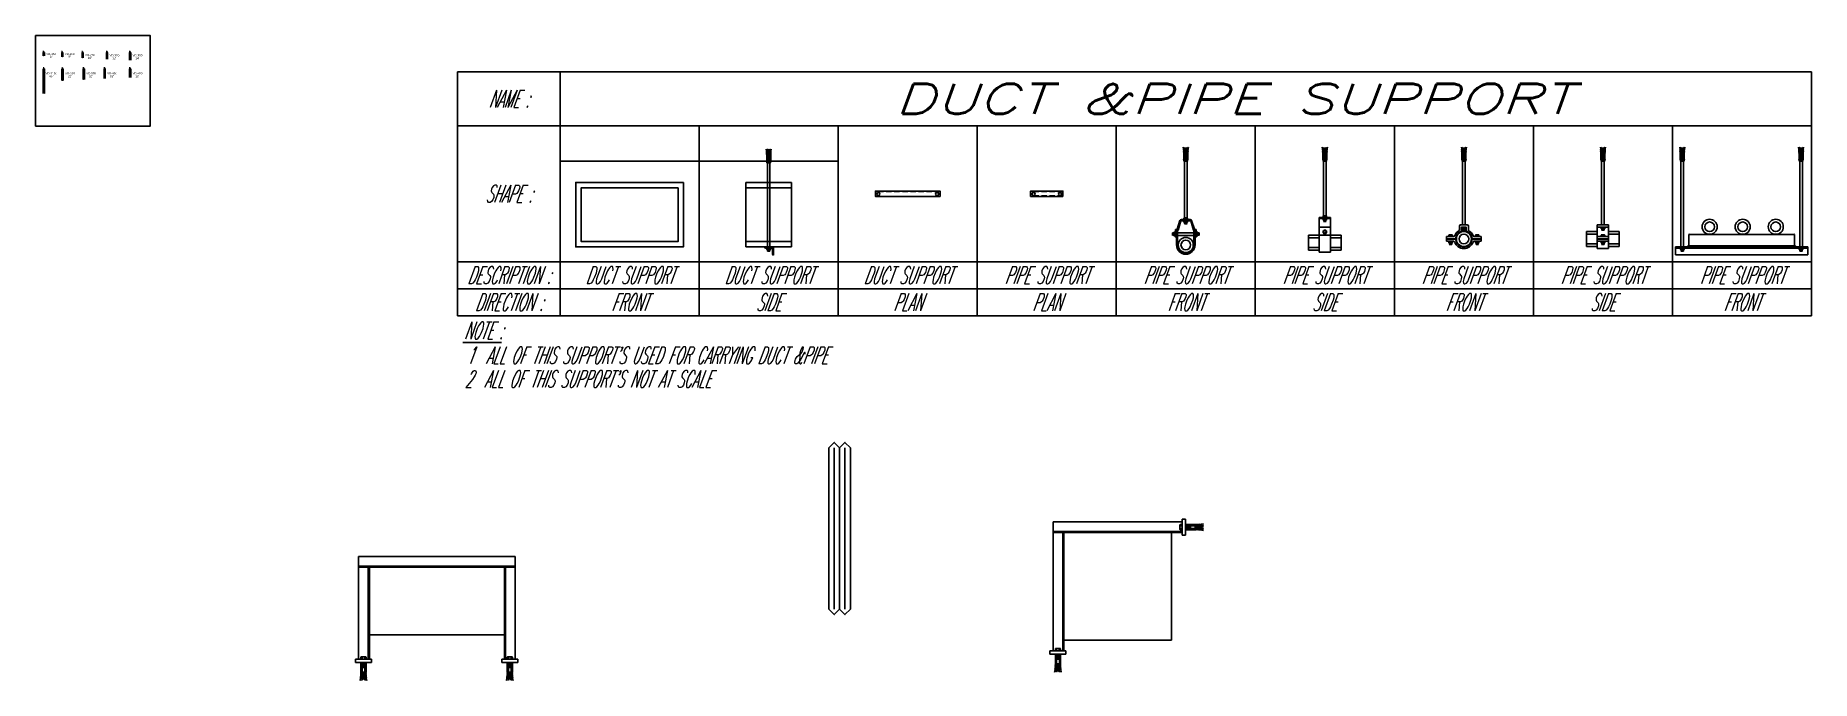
# Model space of a CAD drawing. Header units: millimetres. Extents: x -21221 to 1625077, y -149981 to 356550.
# Drawn here: x 254473 to 336986, y 91374 to 121354 of the extents above; entities that cross this region are included whole.
import ezdxf
from ezdxf.enums import TextEntityAlignment as Align

# ---------------------------------------------------------------- set-up
doc = ezdxf.new("R2010")
doc.units = ezdxf.units.MM
doc.header["$LTSCALE"] = 1000
doc.header["$MEASUREMENT"] = 0
doc.linetypes.add('HIDDEN', pattern=[0.375, 0.25, -0.125])
doc.layers.get('0').update_dxf_attribs({"linetype": 'CONTINUOUS'})
for name, color, linetype in [('12- EQUIPMENT HVAC', 12, 'CONTINUOUS'), ('3-SUPPLY-DUCT', 3, 'CONTINUOUS'), ('DUCT', 3, 'CONTINUOUS'), ('FLEX', 12, 'CONTINUOUS'), ('SEC', 4, 'CONTINUOUS'), ('SUPPORT', 31, 'CONTINUOUS')]:
    doc.layers.add(name, color=color, linetype=linetype)
doc.styles.add('dim', font='romans.shx', dxfattribs={"width": 0.7})
doc.styles.add('TEXT-P', font='stencil.shx', dxfattribs={"height": 0.3})

msp = doc.modelspace()

# ---------------------------------------------------------------- texts
at = {"style": 'dim', "oblique": 20}
for s, height, width, p in [('DUCT &PIPE SUPPORT', 1400, 1.5, (310147.9, 118411.3)), ('NAME :', 800, 0.5, (276465.7, 118411.3)), ('SHAPE :', 800, 0.5, (276465.7, 113997.3)), ('DESCRIPTION :', 800, 0.5, (276465.7, 110211.5)), ('DUCT SUPPORT', 800, 0.5, (282076.3, 110211.5)), ('DUCT SUPPORT', 800, 0.5, (288536.3, 110211.5)), ('DUCT SUPPORT', 800, 0.5, (294996.2, 110211.5)), ('PIPE SUPPORT', 800, 0.5, (301456.2, 110211.5)), ('PIPE SUPPORT', 800, 0.5, (307916.1, 110211.5)), ('PIPE SUPPORT', 800, 0.5, (314376, 110211.5)), ('PIPE SUPPORT', 800, 0.5, (320836, 110211.5)), ('PIPE SUPPORT', 800, 0.5, (327295.9, 110211.5)), ('PIPE SUPPORT', 800, 0.5, (333755.8, 110211.5)), ('DIRECTION :', 800, 0.5, (276465.7, 108954.9)), ('FRONT', 800, 0.5, (282076.3, 108954.9)), ('SIDE', 800, 0.5, (288536.3, 108954.9)), ('PLAN', 800, 0.5, (294996.2, 108954.9)), ('PLAN', 800, 0.5, (301456.2, 108954.9)), ('FRONT', 800, 0.5, (307916.1, 108954.9)), ('SIDE', 800, 0.5, (314376, 108954.9)), ('FRONT', 800, 0.5, (320836, 108954.9)), ('SIDE', 800, 0.5, (327295.9, 108954.9)), ('FRONT', 800, 0.5, (333755.8, 108954.9)), ('%%UNOTE :', 800, 0.5, (275283.6, 107642)), ("1  ALL OF THIS SUPPORT'S USED FOR CARRYING DUCT &PIPE", 800, 0.5, (282890.1, 106487.8)), ("2  ALL OF THIS SUPPORT'S NOT AT SCALE", 800, 0.5, (280144.9, 105387.8))]:
    msp.add_text(s, height=height, dxfattribs=dict(at, width=width)).set_placement(p, align=Align.MIDDLE)
at = {"layer": '12- EQUIPMENT HVAC', "color": 4, "style": 'TEXT-P', "width": 0.8}
for s, p in [('VD-150', (255198.5, 120496)), ('VD-200', (256060, 120496)), ('VD-250', (257006, 120447)), ('VD-300', (258140, 120428.5)), ('VD-350', (259211, 120428.5)), ('VD-1150', (255205, 119594)), ('6"', (255198.5, 120361.5)), ('VD-550', (256073.5, 119594)), ('8"', (256060, 120361.5)), ('VD-500', (257058.5, 119594)), ('10"', (257006, 120312.5)), ('VD-450', (258029.5, 119594)), ('12"', (258140, 120294)), ('VD-400', (259211, 119594)), ('14"', (259211, 120294)), ('46"', (255205, 119459.5)), ('22"', (256073.5, 119459.5)), ('20"', (257058.5, 119459.5)), ('18"', (258029.5, 119459.5)), ('16"', (259211, 119459.5))]:
    msp.add_text(s, height=100, dxfattribs=at).set_placement(p, align=Align.MIDDLE_CENTER)

# ---------------------------------------------------------------- blocks, each defined once
blk = doc.blocks.new('*U421')
at = {"layer": 'SUPPORT', "linetype": 'Continuous', "ltscale": 500}
for p, q in [((-10.2, 445.8), (-11.8, 455.1)), ((-11.8, 455.1), (-8.3, 451.5)), ((-10.6, 445.8), (10.6, 445.8)), ((-9.7, 442), (-10.6, 445.8)), ((-10.6, 442), (10.6, 442)), ((-9.7, 438.2), (-10.6, 442)), ((-10.6, 438.2), (10.6, 438.2)), ((-9.7, 434.4), (-10.6, 438.2)), ((-10.2, 434.4), (10.2, 434.4)), ((-9.3, 430.5), (-10.2, 434.4)), ((9.7, 430.5), (-9.7, 430.5)), ((-8.9, 426.7), (-9.7, 430.5)), ((-9.3, 430.5), (9.3, 430.5)), ((-9.3, 426.7), (9.3, 426.7)), ((-9.3, 398.6), (-9.3, 426.7)), ((-8.3, 451.5), (-4.6, 454.3)), ((-5.2, 426.7), (-6.7, 446.9)), ((-6.2, 447.7, 51366.3), (6.2, 447.7, 51366.3)), ((-6, 416.5), (6, 417.4)), ((-6, 416.5), (-5.2, 417.4)), ((-5.2, 415.7), (-6, 416.5)), ((-6, 414.8), (6, 415.7)), ((-6, 414.8), (-5.2, 415.7)), ((-5.2, 414), (-6, 414.8)), ((-6, 413.2), (6, 414)), ((-6, 413.2), (-5.2, 414)), ((-5.2, 412.3), (-6, 413.2)), ((-5.2, 417.4), (-5.2, 426.7)), ((5.2, 418.2), (-5.2, 418.2)), ((-5.2, 417.4), (5.2, 418.2)), ((-5.2, 417.4), (5.2, 418.2)), ((-5.2, 415.7), (5.2, 416.5)), ((-5.2, 414), (5.2, 414.8)), ((-5.2, 412.3), (5.2, 413.2)), ((-4.6, 454.3), (-2.8, 450.8)), ((-2.8, 450.8), (-0.5, 421.1)), ((0.5, 421.1), (-0.5, 421.1)), ((2.8, 450.8), (0.5, 421.1)), ((4.6, 454.3), (2.8, 450.8)), ((8.3, 451.5), (4.6, 454.3)), ((5.2, 426.7), (6.7, 446.9)), ((5.2, 418.2), (5.2, 426.7)), ((6, 417.4), (5.2, 418.2)), ((5.2, 416.5), (6, 417.4)), ((6, 415.7), (5.2, 416.5)), ((5.2, 414.8), (6, 415.7)), ((6, 414), (5.2, 414.8)), ((5.2, 413.2), (6, 414)), ((6, 412.3), (5.2, 413.2)), ((11.8, 455.1), (8.3, 451.5)), ((8.9, 426.7), (9.7, 430.5)), ((9.3, 430.5), (10.2, 434.4)), ((9.3, 426.7), (9.3, 398.6)), ((9.7, 442), (10.6, 445.8)), ((9.7, 438.2), (10.6, 442)), ((9.7, 434.4), (10.6, 438.2)), ((10.2, 445.8), (11.8, 455.1)), ((-8.4, 397.2), (-8.4, 391.2)), ((8.4, 397.2), (-8.4, 397.2)), ((-7.4, 390.4), (-8.4, 391.2)), ((7.4, 390.4), (-7.4, 390.4)), ((-6.4, 401.3), (-6.4, 398.6)), ((5.6, 401.3), (-6.4, 401.3)), ((-6, 411.5), (6, 412.3)), ((-6, 411.5), (-5.2, 412.3)), ((-5.2, 410.6), (-6, 411.5)), ((-6, 409.8), (6, 410.6)), ((-6, 409.8), (-5.2, 410.6)), ((-5.2, 408.9), (-6, 409.8)), ((-6, 408.1), (6, 408.9)), ((-6, 408.1), (-5.2, 408.9)), ((-5.2, 407.2), (-6, 408.1)), ((-6, 406.4), (6, 407.2)), ((-6, 406.4), (-5.2, 407.2)), ((-5.2, 405.5), (-6, 406.4)), ((-6, 404.7), (6, 405.5)), ((-6, 404.7), (-5.2, 405.5)), ((-5.2, 403.8), (-6, 404.7)), ((-6, 403), (6, 403.8)), ((-6, 403), (-5.2, 403.8)), ((-5.2, 402.1), (-6, 403)), ((-6, 401.3), (6, 402.1)), ((-6, 401.3), (-5.2, 402.1)), ((-6, 401.3), (-6, 401.3)), ((-6, 0), (-6, 390.4)), ((-5.2, 410.6), (5.2, 411.5)), ((-5.2, 408.9), (5.2, 409.8)), ((-5.2, 407.2), (5.2, 408.1)), ((-5.2, 405.5), (5.2, 406.4)), ((-5.2, 403.8), (5.2, 404.7)), ((-5.2, 402.1), (5.2, 403)), ((-4.2, 397.2), (-4.2, 391.2)), ((4.2, 397.2), (4.2, 391.2)), ((5.2, 411.5), (6, 412.3)), ((6, 410.6), (5.2, 411.5)), ((5.2, 409.8), (6, 410.6)), ((6, 408.9), (5.2, 409.8)), ((5.2, 408.1), (6, 408.9)), ((6, 407.2), (5.2, 408.1)), ((5.2, 406.4), (6, 407.2)), ((6, 405.5), (5.2, 406.4)), ((5.2, 404.7), (6, 405.5)), ((6, 403.8), (5.2, 404.7)), ((5.2, 403), (6, 403.8)), ((6, 402.1), (5.2, 403)), ((5.2, 401.3), (6, 402.1)), ((5.6, 401.3), (5.6, 398.6)), ((6, 0), (6, 390.4)), ((7.4, 390.4), (8.4, 391.2)), ((8.4, 397.2), (8.4, 391.2))]:
    blk.add_line(p, q, dxfattribs=at)
at = {"layer": 'SUPPORT'}
for p, q in [((23, 0), (-19, 0)), ((23, 0), (23, -38.1)), ((18, -5), (-14, -5)), ((-8.4, -6.4), (-8.4, -12.4)), ((8.4, -6.4), (-8.4, -6.4)), ((-7, -13.2), (-8.4, -12.4)), ((7, -13.2), (-7, -13.2)), ((-6.1, -13.3), (-4.5, -13.2)), ((-6, -13.2), (-6.1, -13.3)), ((-6.1, -13.3), (-5.2, -14)), ((-6, -14.9), (6, -14)), ((-6, -14.9), (-5.2, -14)), ((-5.2, -15.7), (-6, -14.9)), ((-6, -16.5), (6, -15.7)), ((-6, -16.5), (-5.2, -15.7)), ((-5.2, -17.4), (-6, -16.5)), ((-6, -18.2), (6, -17.4)), ((-6, -18.2), (-5.2, -17.4)), ((-5.3, -19), (-6, -18.2)), ((-5.3, -19), (5.9, -19)), ((5.2, -13.2), (-5.2, -13.2)), ((-5.2, -14), (5.2, -13.2)), ((-5.2, -14), (5.2, -13.2)), ((-5.2, -15.7), (5.2, -14.9)), ((-5.2, -17.4), (5.2, -16.5)), ((-4.2, -6.4), (-4.2, -12.4)), ((-3.9, -19), (5.2, -18.2)), ((4.2, -6.4), (4.2, -12.4)), ((6, -14), (5.2, -13.2)), ((5.2, -14.9), (6, -14)), ((6, -15.7), (5.2, -14.9)), ((5.2, -16.5), (6, -15.7)), ((6, -17.4), (5.2, -16.5)), ((5.2, -18.2), (6, -17.4)), ((5.9, -19), (5.2, -18.2)), ((7, -13.2), (8.4, -12.4)), ((8.4, -6.4), (8.4, -12.4)), ((18, -5), (18, -33.1))]:
    blk.add_line(p, q, dxfattribs=at)
at = {"layer": 'SUPPORT', "linetype": 'Continuous', "ltscale": 500}
blk.add_lwpolyline([(10, 397.2), (-10, 397.2), (-10, 398.6), (10, 398.6)], close=True, dxfattribs=at)
at = {"layer": 'SUPPORT'}
blk.add_lwpolyline([(10, -6.4), (-10, -6.4), (-10, -5), (10, -5)], close=True, dxfattribs=at)
at = {"layer": 'SUPPORT', "linetype": 'Continuous', "ltscale": 500}
for centre, radius, start, end in [((-5.9, 446.9, 51366.3), 0.846, 110.79669, 184.45772), ((5.9, 446.9, 51366.3), 0.846, 355.54228, 69.20331), ((-6.3, 393.5), 3.11, 227.79217, 312.20783), ((0, 401.7), 11.3, 248.25393, 291.77388), ((6.3, 393.5), 3.11, 227.79217, 312.20783)]:
    blk.add_arc(centre, radius, start, end, dxfattribs=at)
at = {"layer": 'SUPPORT'}
for centre, radius, start, end in [((-13.7, 0.3), 5.3, 183.18638, 266.81362), ((-6.2, -10.1, -8.6), 3.02, 230.79423, 312.82776), ((0, -1.9, -8.6), 11.3, 248.25393, 291.77388), ((6.2, -10.1, -8.6), 3.02, 227.17224, 309.20577), ((23.3, -32.8), 5.3, 183.18638, 266.81362)]:
    blk.add_arc(centre, radius, start, end, dxfattribs=at)
blk = doc.blocks.new('*U414')
at = {"layer": 'SUPPORT', "linetype": 'Continuous', "ltscale": 500}
for p, q in [((-10.2, 393.9), (-11.8, 403.2)), ((-11.8, 403.2), (-8.3, 399.7)), ((-10.6, 393.9), (10.6, 393.9)), ((-9.7, 390.1), (-10.6, 393.9)), ((-10.6, 390.1), (10.6, 390.1)), ((-9.7, 386.3), (-10.6, 390.1)), ((-10.6, 386.3), (10.6, 386.3)), ((-9.7, 382.5), (-10.6, 386.3)), ((-10.2, 382.5), (10.2, 382.5)), ((-9.3, 378.7), (-10.2, 382.5)), ((9.7, 378.7), (-9.7, 378.7)), ((-8.9, 374.9), (-9.7, 378.7)), ((-9.3, 378.7), (9.3, 378.7)), ((-9.3, 374.9), (9.3, 374.9)), ((-9.3, 346.7), (-9.3, 374.9)), ((-8.4, 345.4), (-8.4, 339.3)), ((8.4, 345.4), (-8.4, 345.4)), ((-7.4, 338.5), (-8.4, 339.3)), ((-8.3, 399.7), (-4.6, 402.4)), ((7.4, 338.5), (-7.4, 338.5)), ((-5.2, 374.9), (-6.7, 395)), ((-6.4, 349.4), (-6.4, 346.7)), ((5.6, 349.4), (-6.4, 349.4)), ((-6.2, 395.9, 51366.3), (6.2, 395.9, 51366.3)), ((-6, 364.7), (6, 365.5)), ((-6, 364.7), (-5.2, 365.5)), ((-5.2, 363.8), (-6, 364.7)), ((-6, 363), (6, 363.8)), ((-6, 363), (-5.2, 363.8)), ((-5.2, 362.1), (-6, 363)), ((-6, 361.3), (6, 362.1)), ((-6, 361.3), (-5.2, 362.1)), ((-5.2, 360.4), (-6, 361.3)), ((-6, 359.6), (6, 360.4)), ((-6, 359.6), (-5.2, 360.4)), ((-5.2, 358.8), (-6, 359.6)), ((-6, 357.9), (6, 358.8)), ((-6, 357.9), (-5.2, 358.8)), ((-5.2, 357.1), (-6, 357.9)), ((-6, 356.2), (6, 357.1)), ((-6, 356.2), (-5.2, 357.1)), ((-5.2, 355.4), (-6, 356.2)), ((-6, 354.5), (6, 355.4)), ((-6, 354.5), (-5.2, 355.4)), ((-5.2, 353.7), (-6, 354.5)), ((-6, 352.8), (6, 353.7)), ((-6, 352.8), (-5.2, 353.7)), ((-5.2, 352), (-6, 352.8)), ((-6, 351.1), (6, 352)), ((-6, 351.1), (-5.2, 352)), ((-5.2, 350.3), (-6, 351.1)), ((-6, 349.4), (6, 350.3)), ((-6, 349.4), (-5.2, 350.3)), ((-6, 349.4), (-6, 349.4)), ((-6, 75.3), (-6, 338.5)), ((-5.2, 365.5), (-5.2, 374.9)), ((5.2, 366.4), (-5.2, 366.4)), ((-5.2, 365.5), (5.2, 366.4)), ((-5.2, 365.5), (5.2, 366.4)), ((-5.2, 363.8), (5.2, 364.7)), ((-5.2, 362.1), (5.2, 363)), ((-5.2, 360.4), (5.2, 361.3)), ((-5.2, 358.8), (5.2, 359.6)), ((-5.2, 357.1), (5.2, 357.9)), ((-5.2, 355.4), (5.2, 356.2)), ((-5.2, 353.7), (5.2, 354.5)), ((-5.2, 352), (5.2, 352.8)), ((-5.2, 350.3), (5.2, 351.1)), ((-4.6, 402.4), (-2.8, 399)), ((-4.2, 345.4), (-4.2, 339.3)), ((-2.8, 399), (-0.5, 369.2)), ((0.5, 369.2), (-0.5, 369.2)), ((2.8, 399), (0.5, 369.2)), ((4.6, 402.4), (2.8, 399)), ((4.2, 345.4), (4.2, 339.3)), ((8.3, 399.7), (4.6, 402.4)), ((5.2, 374.9), (6.7, 395)), ((5.2, 366.4), (5.2, 374.9)), ((6, 365.5), (5.2, 366.4)), ((5.2, 364.7), (6, 365.5)), ((6, 363.8), (5.2, 364.7)), ((5.2, 363), (6, 363.8)), ((6, 362.1), (5.2, 363)), ((5.2, 361.3), (6, 362.1)), ((6, 360.4), (5.2, 361.3)), ((5.2, 359.6), (6, 360.4)), ((6, 358.8), (5.2, 359.6)), ((5.2, 357.9), (6, 358.8)), ((6, 357.1), (5.2, 357.9)), ((5.2, 356.2), (6, 357.1)), ((6, 355.4), (5.2, 356.2)), ((5.2, 354.5), (6, 355.4)), ((6, 353.7), (5.2, 354.5)), ((5.2, 352.8), (6, 353.7)), ((6, 352), (5.2, 352.8)), ((5.2, 351.1), (6, 352)), ((6, 350.3), (5.2, 351.1)), ((5.2, 349.4), (6, 350.3)), ((5.6, 349.4), (5.6, 346.7)), ((6, 75.3), (6, 338.5)), ((7.4, 338.5), (8.4, 339.3)), ((11.8, 403.2), (8.3, 399.7)), ((8.4, 345.4), (8.4, 339.3)), ((8.9, 374.9), (9.7, 378.7)), ((9.3, 378.7), (10.2, 382.5)), ((9.3, 374.9), (9.3, 346.7)), ((9.7, 390.1), (10.6, 393.9)), ((9.7, 386.3), (10.6, 390.1)), ((9.7, 382.5), (10.6, 386.3)), ((10.2, 393.9), (11.8, 403.2))]:
    blk.add_line(p, q, dxfattribs=at)
at = {"layer": 'SUPPORT'}
for p, q in [((-61.8, 5.9), (-61.1, 5.2)), ((-61.8, -5.3), (-61.8, 5.9)), ((-61.8, -3.9), (-61.1, 5.2)), ((-61.1, -6), (-60.2, 6)), ((-61.1, 5.2), (-60.2, 6)), ((-60.2, 6), (-59.4, 5.2)), ((-60.2, -5.2), (-59.4, 5.2)), ((-59.4, -6), (-58.5, 6)), ((-59.4, 5.2), (-58.5, 6)), ((-58.5, 6), (-57.7, 5.2)), ((-58.5, -5.2), (-57.7, 5.2)), ((-57.7, -6), (-56.8, 6)), ((-57.7, 5.2), (-56.8, 6)), ((-56.8, 6), (-56, 5.2)), ((-56.8, -5.2), (-56, 5.2)), ((-56.8, -5.2), (-56, 5.2)), ((-56, 7), (-55.2, 8.4)), ((-56, 7), (-56, -7)), ((-56, 5.2), (-56, -5.2)), ((-49.2, 8.4), (-55.2, 8.4)), ((-49.2, 4.2), (-55.2, 4.2)), ((-49.2, 8.4), (-49.2, -8.4)), ((-7, 75.3), (-8.4, 74.5)), ((-8.4, 68.5), (-8.4, 74.5)), ((8.4, 68.5), (-8.4, 68.5)), ((-8.4, 60.9), (-8.4, 54.9)), ((8.4, 60.9), (-8.4, 60.9)), ((-7, 54.1), (-8.4, 54.9)), ((7, 75.3), (-7, 75.3)), ((7, 54.1), (-7, 54.1)), ((-6.1, 53.9), (-4.5, 54.1)), ((-6, 54.1), (-6.1, 53.9)), ((-6.1, 53.9), (-5.2, 53.2)), ((-6, 52.4), (6, 53.2)), ((-6, 52.4), (-5.2, 53.2)), ((-5.2, 51.5), (-6, 52.4)), ((-6, 50.7), (6, 51.5)), ((-6, 50.7), (-5.2, 51.5)), ((-5.2, 49.8), (-6, 50.7)), ((-6, 49), (6, 49.8)), ((-6, 49), (-5.2, 49.8)), ((-5.3, 48.2), (-6, 49)), ((-5.3, 48.2), (5.9, 48.2)), ((5.2, 54.1), (-5.2, 54.1)), ((-5.2, 53.2), (5.2, 54.1)), ((-5.2, 53.2), (5.2, 54.1)), ((-5.2, 51.5), (5.2, 52.4)), ((-5.2, 49.8), (5.2, 50.7)), ((-4.2, 68.5), (-4.2, 74.5)), ((-4.2, 60.9), (-4.2, 54.9)), ((-3.9, 48.2), (5.2, 49)), ((4.2, 68.5), (4.2, 74.5)), ((4.2, 60.9), (4.2, 54.9)), ((6, 53.2), (5.2, 54.1)), ((5.2, 52.4), (6, 53.2)), ((6, 51.5), (5.2, 52.4)), ((5.2, 50.7), (6, 51.5)), ((6, 49.8), (5.2, 50.7)), ((5.2, 49), (6, 49.8)), ((5.9, 48.2), (5.2, 49)), ((7, 75.3), (8.4, 74.5)), ((7, 54.1), (8.4, 54.9)), ((8.4, 68.5), (8.4, 74.5)), ((8.4, 60.9), (8.4, 54.9)), ((49.2, 8.4), (55.2, 8.4)), ((49.2, 8.4), (49.2, -8.4)), ((49.2, 4.2), (55.2, 4.2)), ((56, 7), (55.2, 8.4)), ((56, 7), (56, -7)), ((56.8, 6), (56, 5.2)), ((56, 5.2), (56, -5.2)), ((56.8, -5.2), (56, 5.2)), ((56.8, -5.2), (56, 5.2)), ((57.7, -6), (56.8, 6)), ((57.7, 5.2), (56.8, 6)), ((58.5, 6), (57.7, 5.2)), ((58.5, -5.2), (57.7, 5.2)), ((59.4, -6), (58.5, 6)), ((59.4, 5.2), (58.5, 6)), ((60.2, 6), (59.4, 5.2)), ((60.2, -5.2), (59.4, 5.2)), ((61.1, -6), (60.2, 6)), ((61.1, 5.2), (60.2, 6)), ((61.8, 5.9), (61.1, 5.2)), ((61.8, -3.9), (61.1, 5.2)), ((61.8, -5.3), (61.8, 5.9)), ((-61.8, -5.3), (-61.1, -6)), ((-61.1, -6), (-60.2, -5.2)), ((-60.2, -5.2), (-59.4, -6)), ((-59.4, -6), (-58.5, -5.2)), ((-58.5, -5.2), (-57.7, -6)), ((-57.7, -6), (-56.8, -5.2)), ((-56.1, -6.1), (-56.8, -5.2)), ((-56.1, -6.1), (-56, -4.5)), ((-56, -6), (-56.1, -6.1)), ((-56, -7), (-55.2, -8.4)), ((-49.2, -4.2), (-55.2, -4.2)), ((-49.2, -8.4), (-55.2, -8.4)), ((49.2, -4.2), (55.2, -4.2)), ((49.2, -8.4), (55.2, -8.4)), ((56, -7), (55.2, -8.4)), ((56.1, -6.1), (56, -4.5)), ((56, -6), (56.1, -6.1)), ((56.1, -6.1), (56.8, -5.2)), ((57.7, -6), (56.8, -5.2)), ((58.5, -5.2), (57.7, -6)), ((59.4, -6), (58.5, -5.2)), ((60.2, -5.2), (59.4, -6)), ((61.1, -6), (60.2, -5.2)), ((61.8, -5.3), (61.1, -6))]:
    blk.add_line(p, q, dxfattribs=at)
at = {"layer": 'SUPPORT', "linetype": 'Continuous'}
for p, q in [((-47.8, 20.2), (-47.8, -14.7)), ((-46.4, 21.6), (-41.7, 21.6)), ((-42.9, -50.6), (-42.9, 15)), ((-42.9, 14.7), (-38, 14.7)), ((-41.2, 16.7), (-37.5, 16.7)), ((-27.1, 63.2), (-39.7, 23.3)), ((-38, -50.6), (-38, 14.7)), ((-38, 6), (38, 6)), ((-22.7, 60.9), (-36.1, 17.7)), ((20.6, 67.1), (-20.6, 67.1)), ((20.6, 62.2), (-20.6, 62.2)), ((22.7, 60.9), (36.1, 17.7)), ((27.1, 63.2), (39.7, 23.3)), ((41.2, 16.7), (37.5, 16.7)), ((38, 14.7), (42.9, 14.7)), ((38, -50.6), (38, 14.7)), ((46.4, 21.6), (41.7, 21.6)), ((42.9, -50.6), (42.9, 15)), ((47.8, 20.2), (47.8, -14.7)), ((-47.8, -14.7), (-42.9, -14.7)), ((-38, -6), (38, -6)), ((47.8, -14.7), (42.9, -14.7))]:
    blk.add_line(p, q, dxfattribs=at)
at = {"layer": 'SUPPORT', "linetype": 'Continuous', "ltscale": 500}
blk.add_lwpolyline([(10, 345.4), (-10, 345.4), (-10, 346.7), (10, 346.7)], close=True, dxfattribs=at)
at = {"layer": 'SUPPORT'}
for points in [[(-49.2, 10), (-49.2, -10), (-47.8, -10), (-47.8, 10)], [(10, 68.5), (-10, 68.5), (-10, 67.1), (10, 67.1)], [(10, 60.9), (-10, 60.9), (-10, 62.2), (10, 62.2)], [(49.2, 10), (49.2, -10), (47.8, -10), (47.8, 10)]]:
    blk.add_lwpolyline(points, close=True, dxfattribs=at)
at = {"layer": 'SUPPORT', "linetype": 'Continuous', "ltscale": 500}
for centre, radius, start, end in [((-6.3, 341.7), 3.11, 227.79217, 312.20783), ((-5.9, 395.1, 51366.3), 0.846, 110.79669, 184.45772), ((0, 349.8), 11.3, 248.25393, 291.77388), ((6.3, 341.7), 3.11, 227.79217, 312.20783), ((5.9, 395.1, 51366.3), 0.846, 355.54228, 69.20331)]:
    blk.add_arc(centre, radius, start, end, dxfattribs=at)
at = {"layer": 'SUPPORT'}
for centre, radius, start, end in [((-53, 6.2, -8.6), 3.02, 140.79423, 222.82776), ((-44.7, 0, -8.6), 11.3, 158.22612, 201.74607), ((-6.2, 72.3, -8.6), 3.02, 47.17224, 129.20577), ((-6.2, 57.1, -8.6), 3.02, 230.79423, 312.82776), ((0, 64, -8.6), 11.3, 68.22612, 111.74607), ((0, 65.3, -8.6), 11.3, 248.25393, 291.77388), ((6.2, 72.3, -8.6), 3.02, 50.79423, 132.82776), ((6.2, 57.1, -8.6), 3.02, 227.17224, 309.20577), ((53, 6.2, -8.6), 3.02, 317.17224, 39.20577), ((44.7, 0, -8.6), 11.3, 338.25393, 21.77388), ((-53, -6.2, -8.6), 3.02, 137.17224, 219.20577), ((0, -50.6), 38, 180, 0), ((53, -6.2, -8.6), 3.02, 320.79423, 42.82776)]:
    blk.add_arc(centre, radius, start, end, dxfattribs=at)
at = {"layer": 'SUPPORT', "linetype": 'Continuous'}
for centre, radius, start, end in [((-46.4, 20.2), 1.41, 90, 180), ((-41.2, 15), 1.76, 90, 180), ((-41.7, 23.8), 2.11, 270, 346.60303), ((-37.5, 18.1), 1.41, 270, 342.75464), ((-20.6, 59.9), 7.26, 90, 152.99995), ((-20.6, 59.9), 2.35, 90, 152.99997), ((20.6, 59.9), 7.26, 27.00005, 90), ((20.6, 59.9), 2.35, 27.00003, 90), ((37.5, 18.1), 1.41, 197.24536, 270), ((41.7, 23.8), 2.11, 193.39697, 270), ((41.2, 15), 1.76, 0, 90), ((46.4, 20.2), 1.41, 0, 90), ((0, -50.6), 42.9, 180.00007, 359.99996)]:
    blk.add_arc(centre, radius, start, end, dxfattribs=at)
blk = doc.blocks.new('*U413')
at = {"layer": 'SUPPORT', "linetype": 'Continuous', "ltscale": 500}
for p, q in [((-10.2, 383.8), (-11.8, 393.1)), ((-11.8, 393.1), (-8.3, 389.5)), ((-10.6, 383.8), (10.6, 383.8)), ((-9.7, 380), (-10.6, 383.8)), ((-10.6, 380), (10.6, 380)), ((-9.7, 376.2), (-10.6, 380)), ((-10.6, 376.2), (10.6, 376.2)), ((-9.7, 372.4), (-10.6, 376.2)), ((-10.2, 372.4), (10.2, 372.4)), ((-9.3, 368.6), (-10.2, 372.4)), ((9.7, 368.6), (-9.7, 368.6)), ((-8.9, 364.8), (-9.7, 368.6)), ((-9.3, 368.6), (9.3, 368.6)), ((-9.3, 364.8), (9.3, 364.8)), ((-9.3, 336.6), (-9.3, 364.8)), ((-8.4, 335.2), (-8.4, 329.2)), ((8.4, 335.2), (-8.4, 335.2)), ((-8.3, 389.5), (-4.6, 392.3)), ((-5.2, 364.8), (-6.7, 384.9)), ((-6.4, 339.3), (-6.4, 336.6)), ((5.6, 339.3), (-6.4, 339.3)), ((-6.2, 385.7, 51366.3), (6.2, 385.7, 51366.3)), ((-6, 354.6), (6, 355.4)), ((-6, 354.6), (-5.2, 355.4)), ((-5.2, 353.7), (-6, 354.6)), ((-6, 352.9), (6, 353.7)), ((-6, 352.9), (-5.2, 353.7)), ((-5.2, 352), (-6, 352.9)), ((-6, 351.2), (6, 352)), ((-6, 351.2), (-5.2, 352)), ((-5.2, 350.3), (-6, 351.2)), ((-6, 349.5), (6, 350.3)), ((-6, 349.5), (-5.2, 350.3)), ((-5.2, 348.6), (-6, 349.5)), ((-6, 347.8), (6, 348.6)), ((-6, 347.8), (-5.2, 348.6)), ((-5.2, 346.9), (-6, 347.8)), ((-6, 346.1), (6, 346.9)), ((-6, 346.1), (-5.2, 346.9)), ((-5.2, 345.2), (-6, 346.1)), ((-6, 344.4), (6, 345.2)), ((-6, 344.4), (-5.2, 345.2)), ((-5.2, 343.5), (-6, 344.4)), ((-6, 342.7), (6, 343.5)), ((-6, 342.7), (-5.2, 343.5)), ((-5.2, 341.9), (-6, 342.7)), ((-6, 341), (6, 341.9)), ((-6, 341), (-5.2, 341.9)), ((-5.2, 340.2), (-6, 341)), ((-6, 339.3), (6, 340.2)), ((-6, 339.3), (-5.2, 340.2)), ((-6, 339.3), (-6, 339.3)), ((-5.2, 355.4), (-5.2, 364.8)), ((5.2, 356.2), (-5.2, 356.2)), ((-5.2, 355.4), (5.2, 356.2)), ((-5.2, 355.4), (5.2, 356.2)), ((-5.2, 353.7), (5.2, 354.6)), ((-5.2, 352), (5.2, 352.9)), ((-5.2, 350.3), (5.2, 351.2)), ((-5.2, 348.6), (5.2, 349.5)), ((-5.2, 346.9), (5.2, 347.8)), ((-5.2, 345.2), (5.2, 346.1)), ((-5.2, 343.5), (5.2, 344.4)), ((-5.2, 341.9), (5.2, 342.7)), ((-5.2, 340.2), (5.2, 341)), ((-4.6, 392.3), (-2.8, 388.9)), ((-4.2, 335.2), (-4.2, 329.2)), ((-2.8, 388.9), (-0.5, 359.1)), ((0.5, 359.1), (-0.5, 359.1)), ((2.8, 388.9), (0.5, 359.1)), ((4.6, 392.3), (2.8, 388.9)), ((4.2, 335.2), (4.2, 329.2)), ((8.3, 389.5), (4.6, 392.3)), ((5.2, 364.8), (6.7, 384.9)), ((5.2, 356.2), (5.2, 364.8)), ((6, 355.4), (5.2, 356.2)), ((5.2, 354.6), (6, 355.4)), ((6, 353.7), (5.2, 354.6)), ((5.2, 352.9), (6, 353.7)), ((6, 352), (5.2, 352.9)), ((5.2, 351.2), (6, 352)), ((6, 350.3), (5.2, 351.2)), ((5.2, 349.5), (6, 350.3)), ((6, 348.6), (5.2, 349.5)), ((5.2, 347.8), (6, 348.6)), ((6, 346.9), (5.2, 347.8)), ((5.2, 346.1), (6, 346.9)), ((6, 345.2), (5.2, 346.1)), ((5.2, 344.4), (6, 345.2)), ((6, 343.5), (5.2, 344.4)), ((5.2, 342.7), (6, 343.5)), ((6, 341.9), (5.2, 342.7)), ((5.2, 341), (6, 341.9)), ((6, 340.2), (5.2, 341)), ((5.2, 339.3), (6, 340.2)), ((5.6, 339.3), (5.6, 336.6)), ((11.8, 393.1), (8.3, 389.5)), ((8.4, 335.2), (8.4, 329.2)), ((8.9, 364.8), (9.7, 368.6)), ((9.3, 368.6), (10.2, 372.4)), ((9.3, 364.8), (9.3, 336.6)), ((9.7, 380), (10.6, 383.8)), ((9.7, 376.2), (10.6, 380)), ((9.7, 372.4), (10.6, 376.2)), ((10.2, 383.8), (11.8, 393.1)), ((-7.4, 328.4), (-8.4, 329.2)), ((7.4, 328.4), (-7.4, 328.4)), ((-6, 75.3), (-6, 328.4)), ((6, 75.3), (6, 328.4)), ((7.4, 328.4), (8.4, 329.2))]:
    blk.add_line(p, q, dxfattribs=at)
at = {"layer": 'SUPPORT'}
for p, q in [((-26.2, -93.5), (-26.2, 67.1)), ((26.2, 67.1), (-26.2, 67.1)), ((-26.2, 62.2), (26.2, 62.2)), ((26.2, 21.6), (-26.2, 21.6)), ((-7, 75.3), (-8.4, 74.5)), ((-8.4, 68.5), (-8.4, 74.5)), ((-8.4, 60.9), (-8.4, 54.9)), ((-7, 54.1), (-8.4, 54.9)), ((7, 75.3), (-7, 75.3)), ((7, 54.1), (-7, 54.1)), ((-6.1, 53.9), (-4.5, 54.1)), ((-6, 54.1), (-6.1, 53.9)), ((-6.1, 53.9), (-5.2, 53.2)), ((-6, 52.4), (6, 53.2)), ((-6, 52.4), (-5.2, 53.2)), ((-5.2, 51.5), (-6, 52.4)), ((-6, 50.7), (6, 51.5)), ((-6, 50.7), (-5.2, 51.5)), ((-5.2, 49.8), (-6, 50.7)), ((-6, 49), (6, 49.8)), ((-6, 49), (-5.2, 49.8)), ((-5.3, 48.2), (-6, 49)), ((-5.3, 48.2), (5.9, 48.2)), ((5.2, 54.1), (-5.2, 54.1)), ((-5.2, 53.2), (5.2, 54.1)), ((-5.2, 53.2), (5.2, 54.1)), ((-5.2, 51.5), (5.2, 52.4)), ((-5.2, 49.8), (5.2, 50.7)), ((-4.2, 68.5), (-4.2, 74.5)), ((-4.2, 60.9), (-4.2, 54.9)), ((-3.9, 48.2), (5.2, 49)), ((4.2, 68.5), (4.2, 74.5)), ((4.2, 60.9), (4.2, 54.9)), ((6, 53.2), (5.2, 54.1)), ((5.2, 52.4), (6, 53.2)), ((6, 51.5), (5.2, 52.4)), ((5.2, 50.7), (6, 51.5)), ((6, 49.8), (5.2, 50.7)), ((5.2, 49), (6, 49.8)), ((5.9, 48.2), (5.2, 49)), ((7, 75.3), (8.4, 74.5)), ((7, 54.1), (8.4, 54.9)), ((8.4, 68.5), (8.4, 74.5)), ((8.4, 60.9), (8.4, 54.9)), ((26.2, 67.1), (26.2, -93.5)), ((26.2, -14.7), (-26.2, -14.7)), ((-26.2, -93.5), (26.2, -93.5))]:
    blk.add_line(p, q, dxfattribs=at)
at = {"layer": 'SUPPORT', "linetype": 'Continuous', "ltscale": 500}
blk.add_lwpolyline([(10, 335.2), (-10, 335.2), (-10, 336.6), (10, 336.6)], close=True, dxfattribs=at)
at = {"layer": 'SUPPORT'}
for points in [[(10, 68.5), (-10, 68.5), (-10, 67.1), (10, 67.1)], [(10, 60.9), (-10, 60.9), (-10, 62.2), (10, 62.2)], [(-3.5, 8.4), (-8.4, 3.5), (-8.4, -3.5), (-3.5, -8.4), (3.5, -8.4), (8.4, -3.5), (8.4, 3.5), (3.5, 8.4)]]:
    blk.add_lwpolyline(points, close=True, dxfattribs=at)
for radius in [8.36, 6]:
    blk.add_circle((0, 0), radius, dxfattribs=at)
at = {"layer": 'SUPPORT', "linetype": 'Continuous', "ltscale": 500}
for centre, radius, start, end in [((-5.9, 384.9, 51366.3), 0.846, 110.79669, 184.45772), ((5.9, 384.9, 51366.3), 0.846, 355.54228, 69.20331), ((-6.3, 331.5), 3.11, 227.79217, 312.20783), ((0, 339.7), 11.3, 248.25393, 291.77388), ((6.3, 331.5), 3.11, 227.79217, 312.20783)]:
    blk.add_arc(centre, radius, start, end, dxfattribs=at)
at = {"layer": 'SUPPORT'}
for centre, radius, start, end in [((-6.2, 72.3, -8.6), 3.02, 47.17224, 129.20577), ((-6.2, 57.1, -8.6), 3.02, 230.79423, 312.82776), ((0, 64, -8.6), 11.3, 68.22612, 111.74607), ((0, 65.3, -8.6), 11.3, 248.25393, 291.77388), ((6.2, 72.3, -8.6), 3.02, 50.79423, 132.82776), ((6.2, 57.1, -8.6), 3.02, 227.17224, 309.20577)]:
    blk.add_arc(centre, radius, start, end, dxfattribs=at)
blk = doc.blocks.new('*U415')
at = {"layer": 'SUPPORT', "linetype": 'Continuous', "ltscale": 500}
for p, q in [((-10.2, 416.6), (-11.8, 425.9)), ((-11.8, 425.9), (-8.3, 422.3)), ((-10.6, 416.6), (10.6, 416.6)), ((-9.7, 412.8), (-10.6, 416.6)), ((-10.6, 412.8), (10.6, 412.8)), ((-9.7, 409), (-10.6, 412.8)), ((-8.3, 422.3), (-4.6, 425.1)), ((-5.2, 397.6), (-6.7, 417.7)), ((-6.2, 418.5, 51366.3), (6.2, 418.5, 51366.3)), ((-4.6, 425.1), (-2.8, 421.7)), ((-2.8, 421.7), (-0.5, 391.9)), ((2.8, 421.7), (0.5, 391.9)), ((4.6, 425.1), (2.8, 421.7)), ((8.3, 422.3), (4.6, 425.1)), ((5.2, 397.6), (6.7, 417.7)), ((11.8, 425.9), (8.3, 422.3)), ((9.7, 412.8), (10.6, 416.6)), ((9.7, 409), (10.6, 412.8)), ((10.2, 416.6), (11.8, 425.9)), ((-10.6, 409), (10.6, 409)), ((-9.7, 405.2), (-10.6, 409)), ((-10.2, 405.2), (10.2, 405.2)), ((-9.3, 401.4), (-10.2, 405.2)), ((9.7, 401.4), (-9.7, 401.4)), ((-8.9, 397.6), (-9.7, 401.4)), ((-9.3, 401.4), (9.3, 401.4)), ((-9.3, 397.6), (9.3, 397.6)), ((-9.3, 369.4), (-9.3, 397.6)), ((-8.4, 368), (-8.4, 362)), ((8.4, 368), (-8.4, 368)), ((-7.4, 361.2), (-8.4, 362)), ((7.4, 361.2), (-7.4, 361.2)), ((-6.4, 372.1), (-6.4, 369.4)), ((5.6, 372.1), (-6.4, 372.1)), ((-6, 387.4), (6, 388.2)), ((-6, 387.4), (-5.2, 388.2)), ((-5.2, 386.5), (-6, 387.4)), ((-6, 385.7), (6, 386.5)), ((-6, 385.7), (-5.2, 386.5)), ((-5.2, 384.8), (-6, 385.7)), ((-6, 384), (6, 384.8)), ((-6, 384), (-5.2, 384.8)), ((-5.2, 383.1), (-6, 384)), ((-6, 382.3), (6, 383.1)), ((-6, 382.3), (-5.2, 383.1)), ((-5.2, 381.4), (-6, 382.3)), ((-6, 380.6), (6, 381.4)), ((-6, 380.6), (-5.2, 381.4)), ((-5.2, 379.8), (-6, 380.6)), ((-6, 378.9), (6, 379.8)), ((-6, 378.9), (-5.2, 379.8)), ((-5.2, 378.1), (-6, 378.9)), ((-6, 377.2), (6, 378.1)), ((-6, 377.2), (-5.2, 378.1)), ((-5.2, 376.4), (-6, 377.2)), ((-6, 375.5), (6, 376.4)), ((-6, 375.5), (-5.2, 376.4)), ((-5.2, 374.7), (-6, 375.5)), ((-6, 373.8), (6, 374.7)), ((-6, 373.8), (-5.2, 374.7)), ((-5.2, 373), (-6, 373.8)), ((-6, 372.1), (6, 373)), ((-6, 372.1), (-5.2, 373)), ((-6, 372.1), (-6, 372.1)), ((-6, 65), (-6, 361.2)), ((-5.2, 388.2), (-5.2, 397.6)), ((5.2, 389.1), (-5.2, 389.1)), ((-5.2, 388.2), (5.2, 389.1)), ((-5.2, 388.2), (5.2, 389.1)), ((-5.2, 386.5), (5.2, 387.4)), ((-5.2, 384.8), (5.2, 385.7)), ((-5.2, 383.1), (5.2, 384)), ((-5.2, 381.4), (5.2, 382.3)), ((-5.2, 379.8), (5.2, 380.6)), ((-5.2, 378.1), (5.2, 378.9)), ((-5.2, 376.4), (5.2, 377.2)), ((-5.2, 374.7), (5.2, 375.5)), ((-5.2, 373), (5.2, 373.8)), ((-4.2, 368), (-4.2, 362)), ((0.5, 391.9), (-0.5, 391.9)), ((4.2, 368), (4.2, 362)), ((5.2, 389.1), (5.2, 397.6)), ((6, 388.2), (5.2, 389.1)), ((5.2, 387.4), (6, 388.2)), ((6, 386.5), (5.2, 387.4)), ((5.2, 385.7), (6, 386.5)), ((6, 384.8), (5.2, 385.7)), ((5.2, 384), (6, 384.8)), ((6, 383.1), (5.2, 384)), ((5.2, 382.3), (6, 383.1)), ((6, 381.4), (5.2, 382.3)), ((5.2, 380.6), (6, 381.4)), ((6, 379.8), (5.2, 380.6)), ((5.2, 378.9), (6, 379.8)), ((6, 378.1), (5.2, 378.9)), ((5.2, 377.2), (6, 378.1)), ((6, 376.4), (5.2, 377.2)), ((5.2, 375.5), (6, 376.4)), ((6, 374.7), (5.2, 375.5)), ((5.2, 373.8), (6, 374.7)), ((6, 373), (5.2, 373.8)), ((5.2, 372.1), (6, 373)), ((5.6, 372.1), (5.6, 369.4)), ((6, 65), (6, 361.2)), ((7.4, 361.2), (8.4, 362)), ((8.4, 368), (8.4, 362)), ((8.9, 397.6), (9.7, 401.4)), ((9.3, 401.4), (10.2, 405.2)), ((9.3, 397.6), (9.3, 369.4)), ((9.7, 405.2), (10.6, 409))]:
    blk.add_line(p, q, dxfattribs=at)
at = {"layer": 'SUPPORT'}
for p, q in [((-47.4, 11), (-80, 11)), ((-80, 11), (-80, 1)), ((-42.6, 1), (-80, 1)), ((-68.8, 19.2), (-70.2, 18.4)), ((-70.2, 12.4), (-70.2, 18.4)), ((-68.8, 19.2), (-54.9, 19.2)), ((-67.8, 1), (-67.8, -1)), ((-67, 19.2), (-56.7, 19.2)), ((-66, 12.4), (-66, 18.4)), ((-57.6, 12.4), (-57.6, 18.4)), ((-55.8, 1), (-55.8, -1)), ((-54.9, 19.2), (-53.5, 18.4)), ((-53.5, 12.4), (-53.5, 18.4)), ((-21, 42.7), (-21, 60)), ((16, 65), (-16, 65)), ((-11, 39.9), (-11, 55)), ((11, 55), (-11, 55)), ((-8.4, 53.6), (-8.4, 47.6)), ((-7, 46.8), (-8.4, 47.6)), ((7, 46.8), (-7, 46.8)), ((-6.1, 46.7), (-4.5, 46.8)), ((-6, 46.8), (-6.1, 46.7)), ((-6.1, 46.7), (-5.2, 46)), ((-6, 45.1), (6, 46)), ((-6, 45.1), (-5.2, 46)), ((-5.2, 44.3), (-6, 45.1)), ((-6, 43.5), (6, 44.3)), ((-6, 43.5), (-5.2, 44.3)), ((-5.2, 42.6), (-6, 43.5)), ((-6, 41.8), (6, 42.6)), ((-6, 41.8), (-5.2, 42.6)), ((-5.3, 41), (-6, 41.8)), ((-5.3, 41), (5.9, 41)), ((5.2, 46.8), (-5.2, 46.8)), ((-5.2, 46), (5.2, 46.8)), ((-5.2, 46), (5.2, 46.8)), ((-5.2, 44.3), (5.2, 45.1)), ((-5.2, 42.6), (5.2, 43.5)), ((-4.2, 53.6), (-4.2, 47.6)), ((-3.9, 41), (5.2, 41.8)), ((4.2, 53.6), (4.2, 47.6)), ((6, 46), (5.2, 46.8)), ((5.2, 45.1), (6, 46)), ((6, 44.3), (5.2, 45.1)), ((5.2, 43.5), (6, 44.3)), ((6, 42.6), (5.2, 43.5)), ((5.2, 41.8), (6, 42.6)), ((5.9, 41), (5.2, 41.8)), ((7, 46.8), (8.4, 47.6)), ((8.4, 53.6), (8.4, 47.6)), ((11, 39.9), (11, 55)), ((21, 42.7), (21, 60)), ((42.6, 1), (80, 1)), ((47.4, 11), (80, 11)), ((54.9, 19.2), (53.5, 18.4)), ((53.5, 12.4), (53.5, 18.4)), ((68.8, 19.2), (54.9, 19.2)), ((55.8, 1), (55.8, -1)), ((67, 19.2), (56.7, 19.2)), ((57.6, 12.4), (57.6, 18.4)), ((66, 12.4), (66, 18.4)), ((67.8, 1), (67.8, -1)), ((68.8, 19.2), (70.2, 18.4)), ((70.2, 12.4), (70.2, 18.4)), ((80, 11), (80, 1)), ((-42.6, -1), (-80, -1)), ((-80, -1), (-80, -11)), ((-47.4, -11), (-80, -11)), ((-70.2, -12.4), (-70.2, -18.4)), ((-68.8, -19.2), (-70.2, -18.4)), ((-68.8, -19.2), (-54.9, -19.2)), ((-67.8, -20), (-67, -19.2)), ((-55.8, -20.9), (-67.8, -20)), ((-67, -20.9), (-67.8, -20)), ((-67.8, -21.7), (-67, -20.9)), ((-55.8, -22.5), (-67.8, -21.7)), ((-67, -22.5), (-67.8, -21.7)), ((-67.8, -23.4), (-67, -22.5)), ((-55.8, -24.2), (-67.8, -23.4)), ((-67, -24.2), (-67.8, -23.4)), ((-67.7, -25), (-67, -24.2)), ((-56.6, -25), (-67.7, -25)), ((-67, -19.2), (-56.7, -19.2)), ((-56.7, -20), (-67, -19.2)), ((-56.7, -20), (-67, -19.2)), ((-56.7, -21.7), (-67, -20.9)), ((-56.7, -23.4), (-67, -22.5)), ((-57.9, -25), (-67, -24.2)), ((-66, -12.4), (-66, -18.4)), ((-57.6, -12.4), (-57.6, -18.4)), ((-55.7, -19.3), (-57.3, -19.2)), ((-55.7, -19.3), (-56.7, -20)), ((-55.8, -20.9), (-56.7, -20)), ((-56.7, -21.7), (-55.8, -20.9)), ((-55.8, -22.5), (-56.7, -21.7)), ((-56.7, -23.4), (-55.8, -22.5)), ((-55.8, -24.2), (-56.7, -23.4)), ((-56.6, -25), (-55.8, -24.2)), ((-55.8, -19.2), (-55.7, -19.3)), ((-54.9, -19.2), (-53.5, -18.4)), ((-53.5, -12.4), (-53.5, -18.4)), ((42.6, -1), (80, -1)), ((47.4, -11), (80, -11)), ((53.5, -12.4), (53.5, -18.4)), ((54.9, -19.2), (53.5, -18.4)), ((68.8, -19.2), (54.9, -19.2)), ((55.7, -19.3), (57.3, -19.2)), ((55.8, -19.2), (55.7, -19.3)), ((55.7, -19.3), (56.7, -20)), ((55.8, -20.9), (67.8, -20)), ((55.8, -20.9), (56.7, -20)), ((56.7, -21.7), (55.8, -20.9)), ((55.8, -22.5), (67.8, -21.7)), ((55.8, -22.5), (56.7, -21.7)), ((56.7, -23.4), (55.8, -22.5)), ((55.8, -24.2), (67.8, -23.4)), ((55.8, -24.2), (56.7, -23.4)), ((56.6, -25), (55.8, -24.2)), ((56.6, -25), (67.7, -25)), ((67, -19.2), (56.7, -19.2)), ((56.7, -20), (67, -19.2)), ((56.7, -20), (67, -19.2)), ((56.7, -21.7), (67, -20.9)), ((56.7, -23.4), (67, -22.5)), ((57.6, -12.4), (57.6, -18.4)), ((57.9, -25), (67, -24.2)), ((66, -12.4), (66, -18.4)), ((67.8, -20), (67, -19.2)), ((67, -20.9), (67.8, -20)), ((67.8, -21.7), (67, -20.9)), ((67, -22.5), (67.8, -21.7)), ((67.8, -23.4), (67, -22.5)), ((67, -24.2), (67.8, -23.4)), ((67.7, -25), (67, -24.2)), ((68.8, -19.2), (70.2, -18.4)), ((70.2, -12.4), (70.2, -18.4)), ((80, -1), (80, -11))]:
    blk.add_line(p, q, dxfattribs=at)
at = {"layer": 'SUPPORT', "linetype": 'Continuous', "ltscale": 500}
blk.add_lwpolyline([(10, 368), (-10, 368), (-10, 369.4), (10, 369.4)], close=True, dxfattribs=at)
at = {"layer": 'SUPPORT'}
for points in [[(-71.8, 12.4), (-51.8, 12.4), (-51.8, 11), (-71.8, 11)], [(10, 53.6), (-10, 53.6), (-10, 55), (10, 55)], [(71.8, 12.4), (51.8, 12.4), (51.8, 11), (71.8, 11)], [(-71.8, -12.4), (-51.8, -12.4), (-51.8, -11), (-71.8, -11)], [(71.8, -12.4), (51.8, -12.4), (51.8, -11), (71.8, -11)]]:
    blk.add_lwpolyline(points, close=True, dxfattribs=at)
at = {"layer": 'SUPPORT', "linetype": 'Continuous', "ltscale": 500}
for centre, radius, start, end in [((-5.9, 417.8, 51366.3), 0.846, 110.79669, 184.45772), ((5.9, 417.8, 51366.3), 0.846, 355.54228, 69.20331), ((-6.3, 364.3), 3.11, 227.79217, 312.20783), ((0, 372.5), 11.3, 248.25393, 291.77388), ((6.3, 364.3), 3.11, 227.79217, 312.20783)]:
    blk.add_arc(centre, radius, start, end, dxfattribs=at)
at = {"layer": 'SUPPORT'}
for centre, radius, start, end in [((-68, 16.1, -8.6), 3.02, 47.17224, 129.20577), ((-61.8, 7.9, -8.6), 11.3, 68.25393, 111.77388), ((-55.6, 16.1, -8.6), 3.02, 50.79423, 132.82776), ((-47.4, 16), 5, 270, 341.33708), ((0, 0), 45, 121.33225, 161.33708), ((-42.6, 6), 5, 270, 351.97907), ((0, 0), 38, 111.84476, 171.97907), ((-26, 42.7), 5, 301.33225, 0), ((-16, 60), 5, 90, 180), ((-16, 39.9), 5, 291.84476, 0), ((-6.2, 49.9, -8.6), 3.02, 230.79423, 312.82776), ((0, 58.1, -8.6), 11.3, 248.25393, 291.77388), ((6.2, 49.9, -8.6), 3.02, 227.17224, 309.20577), ((16, 39.9), 5, 180, 248.15524), ((0, 0), 38, 8.02093, 68.15524), ((16, 60), 5, 0, 90), ((26, 42.7), 5, 180, 238.66775), ((0, 0), 45, 18.66292, 58.66775), ((42.6, 6), 5, 188.02093, 270), ((47.4, 16), 5, 198.66292, 270), ((55.6, 16.1, -8.6), 3.02, 47.17224, 129.20577), ((61.8, 7.9, -8.6), 11.3, 68.22612, 111.74607), ((68, 16.1, -8.6), 3.02, 50.79423, 132.82776), ((-68, -16.1, -8.6), 3.02, 230.79423, 312.82776), ((-61.8, -7.9, -8.6), 11.3, 248.22612, 291.74607), ((-55.6, -16.1, -8.6), 3.02, 227.17224, 309.20577), ((-47.4, -16), 5, 18.66292, 90), ((-42.6, -6), 5, 8.02093, 90), ((0, 0), 45, 198.66292, 341.33708), ((0, 0), 38, 188.02093, 351.97907), ((42.6, -6), 5, 90, 171.97907), ((47.4, -16), 5, 90, 161.33708), ((55.6, -16.1, -8.6), 3.02, 230.79423, 312.82776), ((61.8, -7.9, -8.6), 11.3, 248.25393, 291.77388), ((68, -16.1, -8.6), 3.02, 227.17224, 309.20577)]:
    blk.add_arc(centre, radius, start, end, dxfattribs=at)
blk = doc.blocks.new('*U416')
at = {"layer": 'SUPPORT', "linetype": 'Continuous', "ltscale": 500}
for p, q in [((-10.2, 416.6), (-11.8, 425.9)), ((-11.8, 425.9), (-8.3, 422.3)), ((-10.6, 416.6), (10.6, 416.6)), ((-9.7, 412.8), (-10.6, 416.6)), ((-10.6, 412.8), (10.6, 412.8)), ((-9.7, 409), (-10.6, 412.8)), ((-8.3, 422.3), (-4.6, 425.1)), ((-5.2, 397.6), (-6.7, 417.7)), ((-6.2, 418.5, 51366.3), (6.2, 418.5, 51366.3)), ((-4.6, 425.1), (-2.8, 421.7)), ((-2.8, 421.7), (-0.5, 391.9)), ((2.8, 421.7), (0.5, 391.9)), ((4.6, 425.1), (2.8, 421.7)), ((8.3, 422.3), (4.6, 425.1)), ((5.2, 397.6), (6.7, 417.7)), ((11.8, 425.9), (8.3, 422.3)), ((9.7, 412.8), (10.6, 416.6)), ((9.7, 409), (10.6, 412.8)), ((10.2, 416.6), (11.8, 425.9)), ((-10.6, 409), (10.6, 409)), ((-9.7, 405.2), (-10.6, 409)), ((-10.2, 405.2), (10.2, 405.2)), ((-9.3, 401.4), (-10.2, 405.2)), ((9.7, 401.4), (-9.7, 401.4)), ((-8.9, 397.6), (-9.7, 401.4)), ((-9.3, 401.4), (9.3, 401.4)), ((-9.3, 397.6), (9.3, 397.6)), ((-9.3, 369.4), (-9.3, 397.6)), ((-8.4, 368), (-8.4, 362)), ((8.4, 368), (-8.4, 368)), ((-7.4, 361.2), (-8.4, 362)), ((7.4, 361.2), (-7.4, 361.2)), ((-6.4, 372.1), (-6.4, 369.4)), ((5.6, 372.1), (-6.4, 372.1)), ((-6, 387.4), (6, 388.2)), ((-6, 387.4), (-5.2, 388.2)), ((-5.2, 386.5), (-6, 387.4)), ((-6, 385.7), (6, 386.5)), ((-6, 385.7), (-5.2, 386.5)), ((-5.2, 384.8), (-6, 385.7)), ((-6, 384), (6, 384.8)), ((-6, 384), (-5.2, 384.8)), ((-5.2, 383.1), (-6, 384)), ((-6, 382.3), (6, 383.1)), ((-6, 382.3), (-5.2, 383.1)), ((-5.2, 381.4), (-6, 382.3)), ((-6, 380.6), (6, 381.4)), ((-6, 380.6), (-5.2, 381.4)), ((-5.2, 379.7), (-6, 380.6)), ((-6, 378.9), (6, 379.7)), ((-6, 378.9), (-5.2, 379.7)), ((-5.2, 378.1), (-6, 378.9)), ((-6, 377.2), (6, 378.1)), ((-6, 377.2), (-5.2, 378.1)), ((-5.2, 376.4), (-6, 377.2)), ((-6, 375.5), (6, 376.4)), ((-6, 375.5), (-5.2, 376.4)), ((-5.2, 374.7), (-6, 375.5)), ((-6, 373.8), (6, 374.7)), ((-6, 373.8), (-5.2, 374.7)), ((-5.2, 373), (-6, 373.8)), ((-6, 372.1), (6, 373)), ((-6, 372.1), (-5.2, 373)), ((-6, 372.1), (-6, 372.1)), ((-6, 65), (-6, 361.2)), ((-5.2, 388.2), (-5.2, 397.6)), ((5.2, 389.1), (-5.2, 389.1)), ((-5.2, 388.2), (5.2, 389.1)), ((-5.2, 388.2), (5.2, 389.1)), ((-5.2, 386.5), (5.2, 387.4)), ((-5.2, 384.8), (5.2, 385.7)), ((-5.2, 383.1), (5.2, 384)), ((-5.2, 381.4), (5.2, 382.3)), ((-5.2, 379.7), (5.2, 380.6)), ((-5.2, 378.1), (5.2, 378.9)), ((-5.2, 376.4), (5.2, 377.2)), ((-5.2, 374.7), (5.2, 375.5)), ((-5.2, 373), (5.2, 373.8)), ((-4.2, 368), (-4.2, 362)), ((0.5, 391.9), (-0.5, 391.9)), ((4.2, 368), (4.2, 362)), ((5.2, 389.1), (5.2, 397.6)), ((6, 388.2), (5.2, 389.1)), ((5.2, 387.4), (6, 388.2)), ((6, 386.5), (5.2, 387.4)), ((5.2, 385.7), (6, 386.5)), ((6, 384.8), (5.2, 385.7)), ((5.2, 384), (6, 384.8)), ((6, 383.1), (5.2, 384)), ((5.2, 382.3), (6, 383.1)), ((6, 381.4), (5.2, 382.3)), ((5.2, 380.6), (6, 381.4)), ((6, 379.7), (5.2, 380.6)), ((5.2, 378.9), (6, 379.7)), ((6, 378.1), (5.2, 378.9)), ((5.2, 377.2), (6, 378.1)), ((6, 376.4), (5.2, 377.2)), ((5.2, 375.5), (6, 376.4)), ((6, 374.7), (5.2, 375.5)), ((5.2, 373.8), (6, 374.7)), ((6, 373), (5.2, 373.8)), ((5.2, 372.1), (6, 373)), ((5.6, 372.1), (5.6, 369.4)), ((6, 65), (6, 361.2)), ((7.4, 361.2), (8.4, 362)), ((8.4, 368), (8.4, 362)), ((8.9, 397.6), (9.7, 401.4)), ((9.3, 401.4), (10.2, 405.2)), ((9.3, 397.6), (9.3, 369.4)), ((9.7, 405.2), (10.6, 409))]:
    blk.add_line(p, q, dxfattribs=at)
at = {"layer": 'SUPPORT'}
for p, q in [((-26.2, 65), (26.2, 65)), ((-26.2, 11), (-26.2, 65)), ((-26.2, 55), (26.2, 55)), ((-8.4, 53.6), (-8.4, 47.6)), ((-7, 46.8), (-8.4, 47.6)), ((-7, 19.2), (-8.4, 18.4)), ((-8.4, 12.4), (-8.4, 18.4)), ((7, 46.8), (-7, 46.8)), ((-7, 19.2), (7, 19.2)), ((-6.1, 46.7), (-4.5, 46.8)), ((-6, 46.8), (-6.1, 46.7)), ((-6.1, 46.7), (-5.2, 46)), ((-6, 45.1), (6, 46)), ((-6, 45.1), (-5.2, 46)), ((-5.2, 44.3), (-6, 45.1)), ((-6, 43.5), (6, 44.3)), ((-6, 43.5), (-5.2, 44.3)), ((-5.2, 42.6), (-6, 43.5)), ((-6, 41.8), (6, 42.6)), ((-6, 41.8), (-5.2, 42.6)), ((-5.3, 41), (-6, 41.8)), ((-6, 1), (-6, -1)), ((-5.3, 41), (5.9, 41)), ((5.2, 46.8), (-5.2, 46.8)), ((-5.2, 46), (5.2, 46.8)), ((-5.2, 46), (5.2, 46.8)), ((-5.2, 44.3), (5.2, 45.1)), ((-5.2, 42.6), (5.2, 43.5)), ((-5.2, 19.2), (5.2, 19.2)), ((-4.2, 53.6), (-4.2, 47.6)), ((-4.2, 12.4), (-4.2, 18.4)), ((-3.9, 41), (5.2, 41.8)), ((4.2, 53.6), (4.2, 47.6)), ((4.2, 12.4), (4.2, 18.4)), ((6, 46), (5.2, 46.8)), ((5.2, 45.1), (6, 46)), ((6, 44.3), (5.2, 45.1)), ((5.2, 43.5), (6, 44.3)), ((6, 42.6), (5.2, 43.5)), ((5.2, 41.8), (6, 42.6)), ((5.9, 41), (5.2, 41.8)), ((6, 1), (6, -1)), ((7, 46.8), (8.4, 47.6)), ((7, 19.2), (8.4, 18.4)), ((8.4, 53.6), (8.4, 47.6)), ((8.4, 12.4), (8.4, 18.4)), ((26.2, 11), (26.2, 65)), ((-26.2, -11), (-26.2, -45)), ((-26.2, -45), (26.2, -45)), ((-8.4, -12.4), (-8.4, -18.4)), ((-7, -19.2), (-8.4, -18.4)), ((-7, -19.2), (7, -19.2)), ((-6, -20), (-5.2, -19.2)), ((6, -20.9), (-6, -20)), ((-5.2, -20.9), (-6, -20)), ((-6, -21.7), (-5.2, -20.9)), ((6, -22.5), (-6, -21.7)), ((-5.2, -22.5), (-6, -21.7)), ((-6, -23.4), (-5.2, -22.5)), ((6, -24.2), (-6, -23.4)), ((-5.2, -24.2), (-6, -23.4)), ((-5.9, -25), (-5.2, -24.2)), ((5.3, -25), (-5.9, -25)), ((-5.2, -19.2), (5.2, -19.2)), ((5.2, -20), (-5.2, -19.2)), ((5.2, -20), (-5.2, -19.2)), ((5.2, -21.7), (-5.2, -20.9)), ((5.2, -23.4), (-5.2, -22.5)), ((3.9, -25), (-5.2, -24.2)), ((-4.2, -12.4), (-4.2, -18.4)), ((4.2, -12.4), (4.2, -18.4)), ((6.1, -19.3), (4.5, -19.2)), ((6.1, -19.3), (5.2, -20)), ((6, -20.9), (5.2, -20)), ((5.2, -21.7), (6, -20.9)), ((6, -22.5), (5.2, -21.7)), ((5.2, -23.4), (6, -22.5)), ((6, -24.2), (5.2, -23.4)), ((5.3, -25), (6, -24.2)), ((6, -19.2), (6.1, -19.3)), ((7, -19.2), (8.4, -18.4)), ((8.4, -12.4), (8.4, -18.4)), ((26.2, -11), (26.2, -45))]:
    blk.add_line(p, q, dxfattribs=at)
at = {"layer": 'SUPPORT', "linetype": 'Continuous', "ltscale": 500}
blk.add_lwpolyline([(10, 368), (-10, 368), (-10, 369.4), (10, 369.4)], close=True, dxfattribs=at)
at = {"layer": 'SUPPORT'}
for points in [[(-26.2, 11), (26.2, 11), (26.2, 1), (-26.2, 1)], [(10, 53.6), (-10, 53.6), (-10, 55), (10, 55)], [(-10, 12.4), (10, 12.4), (10, 11), (-10, 11)], [(-26.2, -1), (26.2, -1), (26.2, -11), (-26.2, -11)], [(-10, -12.4), (10, -12.4), (10, -11), (-10, -11)]]:
    blk.add_lwpolyline(points, close=True, dxfattribs=at)
at = {"layer": 'SUPPORT', "linetype": 'Continuous', "ltscale": 500}
for centre, radius, start, end in [((-5.9, 417.8, 51366.3), 0.846, 110.79669, 184.45772), ((5.9, 417.8, 51366.3), 0.846, 355.54228, 69.20331), ((-6.3, 364.3), 3.11, 227.79217, 312.20783), ((0, 372.5), 11.3, 248.25393, 291.77388), ((6.3, 364.3), 3.11, 227.79217, 312.20783)]:
    blk.add_arc(centre, radius, start, end, dxfattribs=at)
at = {"layer": 'SUPPORT'}
for centre, radius, start, end in [((-6.2, 49.9, -8.6), 3.02, 230.79423, 312.82776), ((-6.2, 16.1, -8.6), 3.02, 47.17224, 129.20577), ((0, 58.1, -8.6), 11.3, 248.25393, 291.77388), ((0, 7.9, -8.6), 11.3, 68.25393, 111.77388), ((6.2, 49.9, -8.6), 3.02, 227.17224, 309.20577), ((6.2, 16.1, -8.6), 3.02, 50.79423, 132.82776), ((-6.2, -16.1, -8.6), 3.02, 230.79423, 312.82776), ((0, -7.9, -8.6), 11.3, 248.22612, 291.74607), ((6.2, -16.1, -8.6), 3.02, 227.17224, 309.20577)]:
    blk.add_arc(centre, radius, start, end, dxfattribs=at)
blk = doc.blocks.new('*U419')
at = {"layer": 'SUPPORT', "linetype": 'HIDDEN', "lineweight": -3, "ltscale": 0.1}
blk.add_line((50, 12.6), (-250, 12.6), dxfattribs=at)
at = {"layer": 'SUPPORT', "lineweight": -3, "ltscale": 0.1}
blk.add_lwpolyline([(50, -9.9), (-250, -9.9), (-250, 15.1), (50, 15.1)], close=True, dxfattribs=at)
at = {"layer": 'SUPPORT', "lineweight": -3}
for points in [[(-228.9, 1.3), (-232.7, 7.9), (-240.3, 7.9), (-244.1, 1.3), (-240.3, -5.3), (-232.7, -5.3)], [(28.9, 1.3), (32.7, 7.9), (40.3, 7.9), (44.1, 1.3), (40.3, -5.3), (32.7, -5.3)]]:
    blk.add_lwpolyline(points, close=True, dxfattribs=at)
blk = doc.blocks.new('9')
at = {"layer": 'SUPPORT', "linetype": 'HIDDEN', "lineweight": -3, "ltscale": 0.1}
for p, q in [((50, 10), (-100, 10)), ((50, -10), (-100, -10))]:
    blk.add_line(p, q, dxfattribs=at)
at = {"layer": 'SUPPORT', "lineweight": -3, "ltscale": 0.1}
blk.add_lwpolyline([(50, -12.5), (-100, -12.5), (-100, 12.5), (50, 12.5)], close=True, dxfattribs=at)
at = {"layer": 'SUPPORT', "lineweight": -3}
for points in [[(-78.9, -1.3), (-82.7, 5.3), (-90.3, 5.3), (-94.1, -1.3), (-90.3, -7.9), (-82.7, -7.9)], [(28.9, -1.3), (32.7, 5.3), (40.3, 5.3), (44.1, -1.3), (40.3, -7.9), (32.7, -7.9)]]:
    blk.add_lwpolyline(points, close=True, dxfattribs=at)
blk = doc.blocks.new('*U422')
at = {"layer": 'SUPPORT', "linetype": 'Continuous', "ltscale": 500}
for p, q in [((-293.3, 490.9), (-295, 500.3)), ((-295, 500.3), (-291.5, 496.7)), ((-291.5, 496.7), (-287.7, 499.4)), ((-287.7, 499.4), (-286, 496)), ((-286, 496), (-283.6, 466.2)), ((-280.3, 496), (-282.7, 466.2)), ((-278.6, 499.4), (-280.3, 496)), ((-274.8, 496.7), (-278.6, 499.4)), ((-271.3, 500.3), (-274.8, 496.7)), ((-273, 490.9), (-271.3, 500.3)), ((258.8, 490.9), (257.2, 500.3)), ((257.2, 500.3), (260.7, 496.7)), ((260.7, 496.7), (264.4, 499.4)), ((264.4, 499.4), (266.2, 496)), ((266.2, 496), (268.5, 466.2)), ((271.8, 496), (269.5, 466.2)), ((273.6, 499.4), (271.8, 496)), ((277.3, 496.7), (273.6, 499.4)), ((280.8, 500.3), (277.3, 496.7)), ((279.2, 490.9), (280.8, 500.3)), ((-293.7, 490.9), (-272.6, 490.9)), ((-292.9, 487.1), (-293.7, 490.9)), ((-293.7, 487.1), (-272.6, 487.1)), ((-292.9, 483.3), (-293.7, 487.1)), ((-293.7, 483.3), (-272.6, 483.3)), ((-292.9, 479.5), (-293.7, 483.3)), ((-293.3, 479.5), (-273, 479.5)), ((-292.5, 475.7), (-293.3, 479.5)), ((-273.4, 475.7), (-292.9, 475.7)), ((-292, 471.9), (-292.9, 475.7)), ((-292.5, 475.7), (-273.8, 475.7)), ((-292.5, 471.9), (-273.8, 471.9)), ((-292.5, 443.7), (-292.5, 471.9)), ((-291.5, 442.4), (-291.5, 436.4)), ((-274.8, 442.4), (-291.5, 442.4)), ((-290.5, 435.6), (-291.5, 436.4)), ((-275.8, 435.6), (-290.5, 435.6)), ((-288.3, 471.9), (-289.9, 492)), ((-289.6, 446.5), (-289.6, 443.7)), ((-277.6, 446.5), (-289.6, 446.5)), ((-289.3, 492.9, 51366.3), (-277, 492.9, 51366.3)), ((-289.2, 461.7), (-277.2, 462.5)), ((-289.2, 461.7), (-288.3, 462.5)), ((-288.3, 460.8), (-289.2, 461.7)), ((-289.2, 460), (-277.2, 460.8)), ((-289.2, 460), (-288.3, 460.8)), ((-288.3, 459.2), (-289.2, 460)), ((-289.2, 458.3), (-277.2, 459.2)), ((-289.2, 458.3), (-288.3, 459.2)), ((-288.3, 457.5), (-289.2, 458.3)), ((-289.2, 456.6), (-277.2, 457.5)), ((-289.2, 456.6), (-288.3, 457.5)), ((-288.3, 455.8), (-289.2, 456.6)), ((-289.2, 454.9), (-277.2, 455.8)), ((-289.2, 454.9), (-288.3, 455.8)), ((-288.3, 454.1), (-289.2, 454.9)), ((-289.2, 453.2), (-277.2, 454.1)), ((-289.2, 453.2), (-288.3, 454.1)), ((-288.3, 452.4), (-289.2, 453.2)), ((-289.2, 451.5), (-277.2, 452.4)), ((-289.2, 451.5), (-288.3, 452.4)), ((-288.3, 450.7), (-289.2, 451.5)), ((-289.2, 449.8), (-277.2, 450.7)), ((-289.2, 449.8), (-288.3, 450.7)), ((-288.3, 449), (-289.2, 449.8)), ((-289.2, 448.2), (-277.2, 449)), ((-289.2, 448.2), (-288.3, 449)), ((-288.3, 447.3), (-289.2, 448.2)), ((-289.2, 446.5), (-277.2, 447.3)), ((-289.2, 446.5), (-288.3, 447.3)), ((-289.2, 446.5), (-289.2, 446.5)), ((-289.2, 37), (-289.2, 435.6)), ((-288.3, 462.5), (-288.3, 471.9)), ((-278, 463.4), (-288.3, 463.4)), ((-288.3, 462.5), (-278, 463.4)), ((-288.3, 462.5), (-278, 463.4)), ((-288.3, 460.8), (-278, 461.7)), ((-288.3, 459.2), (-278, 460)), ((-288.3, 457.5), (-278, 458.3)), ((-288.3, 455.8), (-278, 456.6)), ((-288.3, 454.1), (-278, 454.9)), ((-288.3, 452.4), (-278, 453.2)), ((-288.3, 450.7), (-278, 451.5)), ((-288.3, 449), (-278, 449.8)), ((-288.3, 447.3), (-278, 448.2)), ((-287.3, 442.4), (-287.3, 436.4)), ((-282.7, 466.2), (-283.6, 466.2)), ((-279, 442.4), (-279, 436.4)), ((-278, 471.9), (-276.4, 492)), ((-278, 463.4), (-278, 471.9)), ((-277.2, 462.5), (-278, 463.4)), ((-278, 461.7), (-277.2, 462.5)), ((-277.2, 460.8), (-278, 461.7)), ((-278, 460), (-277.2, 460.8)), ((-277.2, 459.2), (-278, 460)), ((-278, 458.3), (-277.2, 459.2)), ((-277.2, 457.5), (-278, 458.3)), ((-278, 456.6), (-277.2, 457.5)), ((-277.2, 455.8), (-278, 456.6)), ((-278, 454.9), (-277.2, 455.8)), ((-277.2, 454.1), (-278, 454.9)), ((-278, 453.2), (-277.2, 454.1)), ((-277.2, 452.4), (-278, 453.2)), ((-278, 451.5), (-277.2, 452.4)), ((-277.2, 450.7), (-278, 451.5)), ((-278, 449.8), (-277.2, 450.7)), ((-277.2, 449), (-278, 449.8)), ((-278, 448.2), (-277.2, 449)), ((-277.2, 447.3), (-278, 448.2)), ((-278, 446.5), (-277.2, 447.3)), ((-277.6, 446.5), (-277.6, 443.7)), ((-277.2, 37), (-277.2, 435.6)), ((-275.8, 435.6), (-274.8, 436.4)), ((-274.8, 442.4), (-274.8, 436.4)), ((-274.3, 471.9), (-273.4, 475.7)), ((-273.8, 475.7), (-273, 479.5)), ((-273.8, 471.9), (-273.8, 443.7)), ((-273.4, 487.1), (-272.6, 490.9)), ((-273.4, 483.3), (-272.6, 487.1)), ((-273.4, 479.5), (-272.6, 483.3)), ((258.4, 490.9), (279.6, 490.9)), ((259.3, 487.1), (258.4, 490.9)), ((258.4, 487.1), (279.6, 487.1)), ((259.3, 483.3), (258.4, 487.1)), ((258.4, 483.3), (279.6, 483.3)), ((259.3, 479.5), (258.4, 483.3)), ((258.8, 479.5), (279.2, 479.5)), ((259.7, 475.7), (258.8, 479.5)), ((278.7, 475.7), (259.3, 475.7)), ((260.1, 471.9), (259.3, 475.7)), ((259.7, 475.7), (278.3, 475.7)), ((259.7, 471.9), (278.3, 471.9)), ((259.7, 443.7), (259.7, 471.9)), ((260.6, 442.4), (260.6, 436.4)), ((277.4, 442.4), (260.6, 442.4)), ((261.6, 435.6), (260.6, 436.4)), ((276.4, 435.6), (261.6, 435.6)), ((263.8, 471.9), (262.3, 492)), ((262.6, 446.5), (262.6, 443.7)), ((274.6, 446.5), (262.6, 446.5)), ((262.8, 492.9, 51366.3), (275.2, 492.9, 51366.3)), ((263, 461.7), (275, 462.5)), ((263, 461.7), (263.8, 462.5)), ((263.8, 460.8), (263, 461.7)), ((263, 460), (275, 460.8)), ((263, 460), (263.8, 460.8)), ((263.8, 459.2), (263, 460)), ((263, 458.3), (275, 459.2)), ((263, 458.3), (263.8, 459.2)), ((263.8, 457.5), (263, 458.3)), ((263, 456.6), (275, 457.5)), ((263, 456.6), (263.8, 457.5)), ((263.8, 455.8), (263, 456.6)), ((263, 454.9), (275, 455.8)), ((263, 454.9), (263.8, 455.8)), ((263.8, 454.1), (263, 454.9)), ((263, 453.2), (275, 454.1)), ((263, 453.2), (263.8, 454.1)), ((263.8, 452.4), (263, 453.2)), ((263, 451.5), (275, 452.4)), ((263, 451.5), (263.8, 452.4)), ((263.8, 450.7), (263, 451.5)), ((263, 449.8), (275, 450.7)), ((263, 449.8), (263.8, 450.7)), ((263.8, 449), (263, 449.8)), ((263, 448.2), (275, 449)), ((263, 448.2), (263.8, 449)), ((263.8, 447.3), (263, 448.2)), ((263, 446.5), (275, 447.3)), ((263, 446.5), (263.8, 447.3)), ((263, 446.5), (263, 446.5)), ((263, 37), (263, 435.6)), ((263.8, 462.5), (263.8, 471.9)), ((274.2, 463.4), (263.8, 463.4)), ((263.8, 462.5), (274.2, 463.4)), ((263.8, 462.5), (274.2, 463.4)), ((263.8, 460.8), (274.2, 461.7)), ((263.8, 459.2), (274.2, 460)), ((263.8, 457.5), (274.2, 458.3)), ((263.8, 455.8), (274.2, 456.6)), ((263.8, 454.1), (274.2, 454.9)), ((263.8, 452.4), (274.2, 453.2)), ((263.8, 450.7), (274.2, 451.5)), ((263.8, 449), (274.2, 449.8)), ((263.8, 447.3), (274.2, 448.2)), ((264.8, 442.4), (264.8, 436.4)), ((269.5, 466.2), (268.5, 466.2)), ((273.2, 442.4), (273.2, 436.4)), ((274.2, 471.9), (275.7, 492)), ((274.2, 463.4), (274.2, 471.9)), ((275, 462.5), (274.2, 463.4)), ((274.2, 461.7), (275, 462.5)), ((275, 460.8), (274.2, 461.7)), ((274.2, 460), (275, 460.8)), ((275, 459.2), (274.2, 460)), ((274.2, 458.3), (275, 459.2)), ((275, 457.5), (274.2, 458.3)), ((274.2, 456.6), (275, 457.5)), ((275, 455.8), (274.2, 456.6)), ((274.2, 454.9), (275, 455.8)), ((275, 454.1), (274.2, 454.9)), ((274.2, 453.2), (275, 454.1)), ((275, 452.4), (274.2, 453.2)), ((274.2, 451.5), (275, 452.4)), ((275, 450.7), (274.2, 451.5)), ((274.2, 449.8), (275, 450.7)), ((275, 449), (274.2, 449.8)), ((274.2, 448.2), (275, 449)), ((275, 447.3), (274.2, 448.2)), ((274.2, 446.5), (275, 447.3)), ((274.6, 446.5), (274.6, 443.7)), ((275, 37), (275, 435.6)), ((276.4, 435.6), (277.4, 436.4)), ((277.4, 442.4), (277.4, 436.4)), ((277.9, 471.9), (278.7, 475.7)), ((278.3, 475.7), (279.2, 479.5)), ((278.3, 471.9), (278.3, 443.7)), ((278.7, 487.1), (279.6, 490.9)), ((278.7, 483.3), (279.6, 487.1)), ((278.7, 479.5), (279.6, 483.3)), ((-314.2, 0), (-314.2, 37)), ((300, 37), (-314.2, 37)), ((300, 32), (-314.2, 32)), ((300, 0), (-314.2, 0)), ((-291.5, 30.6), (-291.5, 24.6)), ((-290.1, 23.8), (-291.5, 24.6)), ((-276.2, 23.8), (-290.1, 23.8)), ((-289.3, 23.7), (-287.7, 23.8)), ((-289.2, 23.8), (-289.3, 23.7)), ((-289.3, 23.7), (-288.3, 23)), ((-289.2, 22.1), (-277.2, 23)), ((-289.2, 22.1), (-288.3, 23)), ((-288.3, 21.3), (-289.2, 22.1)), ((-289.2, 20.5), (-277.2, 21.3)), ((-289.2, 20.5), (-288.3, 21.3)), ((-288.3, 19.6), (-289.2, 20.5)), ((-289.2, 18.8), (-277.2, 19.6)), ((-289.2, 18.8), (-288.3, 19.6)), ((-288.4, 18), (-289.2, 18.8)), ((-288.4, 18), (-277.3, 18)), ((-278, 23.8), (-288.3, 23.8)), ((-288.3, 23), (-278, 23.8)), ((-288.3, 23), (-278, 23.8)), ((-288.3, 21.3), (-278, 22.1)), ((-288.3, 19.6), (-278, 20.5)), ((-287.3, 30.6), (-287.3, 24.6)), ((-287.1, 18), (-278, 18.8)), ((-279, 30.6), (-279, 24.6)), ((-277.2, 23), (-278, 23.8)), ((-278, 22.1), (-277.2, 23)), ((-277.2, 21.3), (-278, 22.1)), ((-278, 20.5), (-277.2, 21.3)), ((-277.2, 19.6), (-278, 20.5)), ((-278, 18.8), (-277.2, 19.6)), ((-277.3, 18), (-278, 18.8)), ((-276.2, 23.8), (-274.8, 24.6)), ((-274.8, 30.6), (-274.8, 24.6)), ((260.6, 30.6), (260.6, 24.6)), ((262, 23.8), (260.6, 24.6)), ((262, 23.8), (276, 23.8)), ((263, 23), (263.8, 23.8)), ((275, 22.1), (263, 23)), ((263.8, 22.1), (263, 23)), ((263, 21.3), (263.8, 22.1)), ((275, 20.5), (263, 21.3)), ((263.8, 20.5), (263, 21.3)), ((263, 19.6), (263.8, 20.5)), ((275, 18.8), (263, 19.6)), ((263.8, 18.8), (263, 19.6)), ((263.1, 18), (263.8, 18.8)), ((274.3, 18), (263.1, 18)), ((263.8, 23.8), (274.2, 23.8)), ((274.2, 23), (263.8, 23.8)), ((274.2, 23), (263.8, 23.8)), ((274.2, 21.3), (263.8, 22.1)), ((274.2, 19.6), (263.8, 20.5)), ((272.9, 18), (263.8, 18.8)), ((264.8, 30.6), (264.8, 24.6)), ((273.2, 30.6), (273.2, 24.6)), ((275.1, 23.7), (273.5, 23.8)), ((275.1, 23.7), (274.2, 23)), ((275, 22.1), (274.2, 23)), ((274.2, 21.3), (275, 22.1)), ((275, 20.5), (274.2, 21.3)), ((274.2, 19.6), (275, 20.5)), ((275, 18.8), (274.2, 19.6)), ((274.3, 18), (275, 18.8)), ((275, 23.8), (275.1, 23.7)), ((276, 23.8), (277.4, 24.6)), ((277.4, 30.6), (277.4, 24.6)), ((300, 0), (300, 37))]:
    blk.add_line(p, q, dxfattribs=at)
at = {"layer": 'SUPPORT'}
for p, q in [((-253, 92.9), (-253, 45.9)), ((-250, 95.8), (235.9, 95.8)), ((238.9, 92.9), (238.9, 45.9)), ((-257, 42), (-257, 37)), ((-257, 42), (-257, 42)), ((242.8, 42), (-257, 42)), ((-257, 37), (-191.5, 37)), ((242.8, 37), (191.5, 37)), ((242.8, 42), (242.8, 42)), ((242.8, 42), (242.8, 37))]:
    blk.add_line(p, q, dxfattribs=at)
at = {"layer": 'SUPPORT', "linetype": 'Continuous', "ltscale": 500}
for points in [[(-273.1, 442.4), (-293.2, 442.4), (-293.2, 443.7), (-273.1, 443.7)], [(279, 442.4), (259, 442.4), (259, 443.7), (279, 443.7)], [(-273.1, 30.6), (-293.2, 30.6), (-293.2, 32), (-273.1, 32)], [(259, 30.6), (279, 30.6), (279, 32), (259, 32)]]:
    blk.add_lwpolyline(points, close=True, dxfattribs=at)
for centre, radius, start, end in [((-289.4, 438.7), 3.11, 227.79217, 312.20783), ((-289, 492.1, 51366.3), 0.846, 110.79669, 184.45772), ((-283.2, 446.8), 11.3, 248.25393, 291.77388), ((-276.9, 438.7), 3.11, 227.79217, 312.20783), ((-277.3, 492.1, 51366.3), 0.846, 355.54228, 69.20331), ((262.7, 438.7), 3.11, 227.79217, 312.20783), ((263.1, 492.1, 51366.3), 0.846, 110.79669, 184.45772), ((269, 446.8), 11.3, 248.25393, 291.77388), ((275.3, 438.7), 3.11, 227.79217, 312.20783), ((274.9, 492.1, 51366.3), 0.846, 355.54228, 69.20331), ((-289.4, 26.9, -8.6), 3.02, 230.79423, 312.82776), ((-283.2, 35.1, -8.6), 11.3, 248.25393, 291.77388), ((-276.9, 26.9, -8.6), 3.02, 227.17224, 309.20577), ((262.8, 26.9, -8.6), 3.02, 230.79423, 312.82776), ((269, 35.1, -8.6), 11.3, 248.22612, 291.74607), ((275.2, 26.9, -8.6), 3.02, 227.17224, 309.20577)]:
    blk.add_arc(centre, radius, start, end, dxfattribs=at)
at = {"layer": 'SUPPORT'}
for centre, radius, start, end in [((-250, 92.9), 2.97, 90, 180), ((235.9, 92.9), 2.97, 0, 90), ((-257, 45.9), 3.96, 270, 0), ((242.8, 45.9), 3.96, 180, 270)]:
    blk.add_arc(centre, radius, start, end, dxfattribs=at)
blk = doc.blocks.new('*U428')
at = {"color": 9}
blk.add_lwpolyline([(25, 25), (-602.6, 25), (-602.6, -289.1), (25, -289.1)], close=True, dxfattribs=at)
at = {"layer": 'SUPPORT', "lineweight": -3}
for p, q in [((-652.6, 75), (-652.6, -402.2)), ((75, 75), (-652.6, 75)), ((75, 30), (-652.6, 30)), ((75, 25), (-652.6, 25)), ((-607.6, 25), (-607.6, -402.2)), ((-602.6, 25), (-602.6, -402.2)), ((25, 25), (25, -402.2)), ((30, 25), (30, -402.2)), ((75, 75), (75, -402.2)), ((-667.6, -402.2), (-592.6, -402.2)), ((-667.6, -402.2), (-667.6, -417.2)), ((-667.6, -402.2), (-667.6, -417.2)), ((-642, -402.2), (-642, -392.4)), ((-638.9, -402.2), (-642, -402.2)), ((-620.9, -390.7), (-639.2, -390.7)), ((-621.2, -402.2), (-638.9, -402.2)), ((-636, -402.2), (-636, -392.4)), ((-624.1, -402.2), (-624.1, -392.4)), ((-618.1, -402.2), (-621.2, -402.2)), ((-618.1, -402.2), (-618.1, -392.4)), ((-592.6, -402.2), (-592.6, -417.2)), ((12.5, -402.2), (87.5, -402.2)), ((12.5, -402.2), (12.5, -417.2)), ((12.5, -402.2), (12.5, -417.2)), ((38, -402.2), (38, -392.4)), ((62, -402.2), (38, -402.2)), ((59.1, -390.7), (40.9, -390.7)), ((44, -402.2), (44, -392.4)), ((56, -402.2), (56, -392.4)), ((62, -402.2), (62, -392.4)), ((87.5, -402.2), (87.5, -417.2)), ((-667.6, -417.2), (-592.6, -417.2)), ((-643.1, -489.5), (-645.3, -501.4)), ((-642.6, -484.6), (-643.7, -489.5)), ((-616.4, -489.5), (-643.7, -489.5)), ((-642, -479.7), (-643.1, -484.6)), ((-617, -484.6), (-643.1, -484.6)), ((-641.5, -465), (-642.6, -469.9)), ((-641.5, -469.9), (-642.6, -474.8)), ((-642.6, -469.9), (-617.5, -469.9)), ((-641.5, -474.8), (-642.6, -479.7)), ((-642.6, -474.8), (-617.5, -474.8)), ((-642.6, -479.7), (-617.5, -479.7)), ((-618.1, -420.4), (-642, -420.4)), ((-642, -465), (-642, -420.4)), ((-618.1, -465), (-642, -465)), ((-618.1, -479.7), (-642, -479.7)), ((-636.7, -465), (-638.7, -490.8)), ((-638, -491.9, 66093.3), (-622.1, -491.9, 66093.3)), ((-637.8, -417.2), (-637.8, -419.1)), ((-622.3, -419.1), (-637.8, -420.2)), ((-622.3, -419.1), (-637.8, -419.1)), ((-636.7, -419.1), (-637.8, -420.2)), ((-637.8, -420.2), (-636.7, -421.3)), ((-622.3, -421.3), (-637.8, -422.4)), ((-636.7, -421.3), (-637.8, -422.4)), ((-637.8, -422.4), (-636.7, -423.5)), ((-622.3, -423.5), (-637.8, -424.6)), ((-636.7, -423.5), (-637.8, -424.6)), ((-637.8, -424.6), (-636.7, -425.7)), ((-622.3, -425.7), (-637.8, -426.8)), ((-636.7, -425.7), (-637.8, -426.8)), ((-637.8, -426.8), (-636.7, -427.9)), ((-622.3, -427.9), (-637.8, -428.9)), ((-636.7, -427.9), (-637.8, -428.9)), ((-637.8, -428.9), (-636.7, -430)), ((-622.3, -430), (-637.8, -431.1)), ((-636.7, -430), (-637.8, -431.1)), ((-637.8, -431.1), (-636.7, -432.2)), ((-622.3, -432.2), (-637.8, -433.3)), ((-636.7, -432.2), (-637.8, -433.3)), ((-637.8, -433.3), (-636.7, -434.4)), ((-622.3, -434.4), (-637.8, -435.5)), ((-636.7, -434.4), (-637.8, -435.5)), ((-637.8, -435.5), (-636.7, -436.6)), ((-622.3, -436.6), (-637.8, -437.7)), ((-636.7, -436.6), (-637.8, -437.7)), ((-637.8, -437.7), (-636.7, -438.7)), ((-622.3, -438.7), (-637.8, -439.8)), ((-636.7, -438.7), (-637.8, -439.8)), ((-637.8, -439.8), (-636.7, -440.9)), ((-623.4, -420.2), (-636.7, -421.3)), ((-623.4, -422.4), (-636.7, -423.5)), ((-623.4, -424.6), (-636.7, -425.7)), ((-623.4, -426.8), (-636.7, -427.9)), ((-623.4, -428.9), (-636.7, -430)), ((-623.4, -431.1), (-636.7, -432.2)), ((-623.4, -433.3), (-636.7, -434.4)), ((-623.4, -435.5), (-636.7, -436.6)), ((-623.4, -437.7), (-636.7, -438.7)), ((-623.4, -439.8), (-636.7, -440.9)), ((-636.7, -440.9), (-623.4, -440.9)), ((-636.7, -440.9), (-636.7, -463.4)), ((-636.7, -463.4), (-636.7, -465)), ((-636, -500.4), (-632.8, -494.2)), ((-624.5, -462.3), (-635.6, -462.3)), ((-632.8, -494.2), (-630.1, -459.9)), ((-627.3, -494.2), (-630.1, -459.9)), ((-624.1, -500.4), (-627.3, -494.2)), ((-622.3, -419.1), (-623.4, -420.2)), ((-623.4, -420.2), (-622.3, -421.3)), ((-622.3, -421.3), (-623.4, -422.4)), ((-623.4, -422.4), (-622.3, -423.5)), ((-622.3, -423.5), (-623.4, -424.6)), ((-623.4, -424.6), (-622.3, -425.7)), ((-622.3, -425.7), (-623.4, -426.8)), ((-623.4, -426.8), (-622.3, -427.9)), ((-622.3, -427.9), (-623.4, -428.9)), ((-623.4, -428.9), (-622.3, -430)), ((-622.3, -430), (-623.4, -431.1)), ((-623.4, -431.1), (-622.3, -432.2)), ((-622.3, -432.2), (-623.4, -433.3)), ((-623.4, -433.3), (-622.3, -434.4)), ((-622.3, -434.4), (-623.4, -435.5)), ((-623.4, -435.5), (-622.3, -436.6)), ((-622.3, -436.6), (-623.4, -437.7)), ((-623.4, -437.7), (-622.3, -438.7)), ((-622.3, -438.7), (-623.4, -439.8)), ((-623.4, -439.8), (-623.4, -440.9)), ((-623.4, -440.9), (-623.4, -465)), ((-623.4, -463.4), (-623.4, -465)), ((-623.4, -465), (-621.4, -490.8)), ((-622.3, -417.2), (-622.3, -419.1)), ((-622.3, -419.1), (-622.3, -419.1)), ((-618.6, -465), (-617.5, -469.9)), ((-618.6, -469.9), (-617.5, -474.8)), ((-618.6, -474.8), (-617.5, -479.7)), ((-618.1, -420.4), (-618.1, -465)), ((-618.1, -479.7), (-617, -484.6)), ((-617.5, -484.6), (-616.4, -489.5)), ((-617, -489.5), (-614.8, -501.4)), ((12.5, -417.2), (87.5, -417.2)), ((36.9, -489.5), (34.8, -501.4)), ((37.5, -484.6), (36.4, -489.5)), ((63.6, -489.5), (36.4, -489.5)), ((38, -479.7), (36.9, -484.6)), ((63.1, -484.6), (36.9, -484.6)), ((38.6, -465), (37.5, -469.9)), ((38.6, -469.9), (37.5, -474.8)), ((37.5, -469.9), (62.5, -469.9)), ((38.6, -474.8), (37.5, -479.7)), ((37.5, -474.8), (62.5, -474.8)), ((37.5, -479.7), (62.5, -479.7)), ((62, -420.4), (38, -420.4)), ((38, -465), (38, -420.4)), ((62, -465), (38, -465)), ((62, -479.7), (38, -479.7)), ((43.4, -465), (41.4, -490.8)), ((42.1, -491.9, 66093.3), (57.9, -491.9, 66093.3)), ((42.3, -417.2), (42.3, -419.1)), ((57.7, -419.1), (42.3, -420.2)), ((57.7, -419.1), (42.3, -419.1)), ((43.4, -419.1), (42.3, -420.2)), ((42.3, -420.2), (43.4, -421.3)), ((57.7, -421.3), (42.3, -422.4)), ((43.4, -421.3), (42.3, -422.4)), ((42.3, -422.4), (43.4, -423.5)), ((57.7, -423.5), (42.3, -424.6)), ((43.4, -423.5), (42.3, -424.6)), ((42.3, -424.6), (43.4, -425.7)), ((57.7, -425.7), (42.3, -426.8)), ((43.4, -425.7), (42.3, -426.8)), ((42.3, -426.8), (43.4, -427.9)), ((57.7, -427.9), (42.3, -428.9)), ((43.4, -427.9), (42.3, -428.9)), ((42.3, -428.9), (43.4, -430)), ((57.7, -430), (42.3, -431.1)), ((43.4, -430), (42.3, -431.1)), ((42.3, -431.1), (43.4, -432.2)), ((57.7, -432.2), (42.3, -433.3)), ((43.4, -432.2), (42.3, -433.3)), ((42.3, -433.3), (43.4, -434.4)), ((57.7, -434.4), (42.3, -435.5)), ((43.4, -434.4), (42.3, -435.5)), ((42.3, -435.5), (43.4, -436.6)), ((57.7, -436.6), (42.3, -437.7)), ((43.4, -436.6), (42.3, -437.7)), ((42.3, -437.7), (43.4, -438.7)), ((57.7, -438.7), (42.3, -439.8)), ((43.4, -438.7), (42.3, -439.8)), ((42.3, -439.8), (43.4, -440.9)), ((56.6, -420.2), (43.4, -421.3)), ((56.6, -422.4), (43.4, -423.5)), ((56.6, -424.6), (43.4, -425.7)), ((56.6, -426.8), (43.4, -427.9)), ((56.6, -428.9), (43.4, -430)), ((56.6, -431.1), (43.4, -432.2)), ((56.6, -433.3), (43.4, -434.4)), ((56.6, -435.5), (43.4, -436.6)), ((56.6, -437.7), (43.4, -438.7)), ((56.6, -439.8), (43.4, -440.9)), ((43.4, -440.9), (56.6, -440.9)), ((43.4, -440.9), (43.4, -463.4)), ((43.4, -463.4), (43.4, -465)), ((44.1, -500.4), (47.3, -494.2)), ((55.5, -462.3), (44.5, -462.3)), ((47.3, -494.2), (50, -459.9)), ((52.7, -494.2), (50, -459.9)), ((55.9, -500.4), (52.7, -494.2)), ((57.7, -419.1), (56.6, -420.2)), ((56.6, -420.2), (57.7, -421.3)), ((57.7, -421.3), (56.6, -422.4)), ((56.6, -422.4), (57.7, -423.5)), ((57.7, -423.5), (56.6, -424.6)), ((56.6, -424.6), (57.7, -425.7)), ((57.7, -425.7), (56.6, -426.8)), ((56.6, -426.8), (57.7, -427.9)), ((57.7, -427.9), (56.6, -428.9)), ((56.6, -428.9), (57.7, -430)), ((57.7, -430), (56.6, -431.1)), ((56.6, -431.1), (57.7, -432.2)), ((57.7, -432.2), (56.6, -433.3)), ((56.6, -433.3), (57.7, -434.4)), ((57.7, -434.4), (56.6, -435.5)), ((56.6, -435.5), (57.7, -436.6)), ((57.7, -436.6), (56.6, -437.7)), ((56.6, -437.7), (57.7, -438.7)), ((57.7, -438.7), (56.6, -439.8)), ((56.6, -439.8), (56.6, -440.9)), ((56.6, -440.9), (56.6, -465)), ((56.6, -463.4), (56.6, -465)), ((56.6, -465), (58.6, -490.8)), ((57.7, -417.2), (57.7, -419.1)), ((57.7, -419.1), (57.7, -419.1)), ((61.4, -465), (62.5, -469.9)), ((61.4, -469.9), (62.5, -474.8)), ((61.4, -474.8), (62.5, -479.7)), ((62, -420.4), (62, -465)), ((62, -479.7), (63.1, -484.6)), ((62.5, -484.6), (63.6, -489.5)), ((63.1, -489.5), (65.2, -501.4)), ((-645.3, -501.4), (-640.7, -496.8)), ((-640.7, -496.8), (-636, -500.4)), ((-619.4, -496.8), (-624.1, -500.4)), ((-614.8, -501.4), (-619.4, -496.8)), ((34.8, -501.4), (39.3, -496.8)), ((39.3, -496.8), (44.1, -500.4)), ((60.7, -496.8), (55.9, -500.4)), ((65.2, -501.4), (60.7, -496.8))]:
    blk.add_line(p, q, dxfattribs=at)
for centre, radius, start, end in [((-639, -394.3, 66093.3), 3.56, 32.66849, 147.33151), ((-630.1, -402.5, 66093.3), 11.8, 59.48976, 120.51024), ((-621.1, -394.3, 66093.3), 3.56, 32.66849, 147.33151), ((41, -394.3, 66093.3), 3.56, 32.66849, 147.33151), ((50, -402.5, 66093.3), 11.8, 59.48976, 120.51024), ((59, -394.3, 66093.3), 3.56, 32.66849, 147.33151), ((-637.6, -490.9, 66093.3), 1.09, 175.54228, 249.20331), ((-635.6, -463.4, 66093.3), 1.09, 90, 180), ((-624.5, -463.4, 66093.3), 1.09, 0, 90), ((-622.5, -490.9, 66093.3), 1.09, 290.79669, 4.45772), ((42.4, -490.9, 66093.3), 1.09, 175.54228, 249.20331), ((44.5, -463.4, 66093.3), 1.09, 90, 180), ((55.5, -463.4, 66093.3), 1.09, 0, 90), ((57.6, -490.9, 66093.3), 1.09, 290.79669, 4.45772)]:
    blk.add_arc(centre, radius, start, end, dxfattribs=at)
blk = doc.blocks.new('DUCT SUPPORT IN RISER 2 SIDE')
at = {"color": 9}
blk.add_lwpolyline([(-25, 25), (475, 25), (475, -475), (-25, -475)], close=True, dxfattribs=at)
at = {"layer": 'SUPPORT', "lineweight": -3}
for p, q in [((525, 12.5), (525, 87.5)), ((525, 87.5), (540, 87.5)), ((540, 12.5), (540, 87.5)), ((-75, 75), (-75, -525)), ((525, 75), (-75, 75)), ((525, 30), (-75, 30)), ((525, 25), (-75, 25)), ((-30, 25), (-30, -525)), ((-25, 25), (-25, -525)), ((513.6, 59.1), (513.6, 40.9)), ((525, 62), (515.2, 62)), ((525, 56), (515.2, 56)), ((525, 44), (515.2, 44)), ((525, 38), (515.2, 38)), ((525, 62), (525, 38)), ((525, 12.5), (540, 12.5)), ((525, 12.5), (540, 12.5)), ((540, 57.7), (542, 57.7)), ((540, 42.3), (542, 42.3)), ((542, 57.7), (543.1, 42.3)), ((542, 57.7), (542, 42.3)), ((542, 57.7), (543.1, 56.6)), ((542, 57.7), (542, 57.7)), ((542, 43.4), (543.1, 42.3)), ((543.1, 56.6), (544.2, 57.7)), ((543.1, 56.6), (544.2, 43.4)), ((543.1, 42.3), (544.2, 43.4)), ((543.2, 62), (543.2, 38)), ((543.2, 62), (587.8, 62)), ((587.8, 38), (543.2, 38)), ((544.2, 57.7), (545.3, 42.3)), ((544.2, 57.7), (545.3, 56.6)), ((544.2, 43.4), (545.3, 42.3)), ((545.3, 56.6), (546.3, 57.7)), ((545.3, 56.6), (546.3, 43.4)), ((545.3, 42.3), (546.3, 43.4)), ((546.3, 57.7), (547.4, 42.3)), ((546.3, 57.7), (547.4, 56.6)), ((546.3, 43.4), (547.4, 42.3)), ((547.4, 56.6), (548.5, 57.7)), ((547.4, 56.6), (548.5, 43.4)), ((547.4, 42.3), (548.5, 43.4)), ((548.5, 57.7), (549.6, 42.3)), ((548.5, 57.7), (549.6, 56.6)), ((548.5, 43.4), (549.6, 42.3)), ((549.6, 56.6), (550.7, 57.7)), ((549.6, 56.6), (550.7, 43.4)), ((549.6, 42.3), (550.7, 43.4)), ((550.7, 57.7), (551.8, 42.3)), ((550.7, 57.7), (551.8, 56.6)), ((550.7, 43.4), (551.8, 42.3)), ((551.8, 56.6), (552.9, 57.7)), ((551.8, 56.6), (552.9, 43.4)), ((551.8, 42.3), (552.9, 43.4)), ((552.9, 57.7), (554, 42.3)), ((552.9, 57.7), (554, 56.6)), ((552.9, 43.4), (554, 42.3)), ((554, 56.6), (555.1, 57.7)), ((554, 56.6), (555.1, 43.4)), ((554, 42.3), (555.1, 43.4)), ((555.1, 57.7), (556.1, 42.3)), ((555.1, 57.7), (556.1, 56.6)), ((555.1, 43.4), (556.1, 42.3)), ((556.1, 56.6), (557.2, 57.7)), ((556.1, 56.6), (557.2, 43.4)), ((556.1, 42.3), (557.2, 43.4)), ((557.2, 57.7), (558.3, 42.3)), ((557.2, 57.7), (558.3, 56.6)), ((557.2, 43.4), (558.3, 42.3)), ((558.3, 56.6), (559.4, 57.7)), ((558.3, 56.6), (559.4, 43.4)), ((558.3, 42.3), (559.4, 43.4)), ((559.4, 57.7), (560.5, 42.3)), ((559.4, 57.7), (560.5, 56.6)), ((559.4, 43.4), (560.5, 42.3)), ((560.5, 56.6), (561.6, 57.7)), ((560.5, 56.6), (561.6, 43.4)), ((560.5, 42.3), (561.6, 43.4)), ((561.6, 57.7), (562.7, 42.3)), ((561.6, 57.7), (562.7, 56.6)), ((561.6, 43.4), (562.7, 42.3)), ((562.7, 56.6), (563.8, 43.4)), ((562.7, 56.6), (563.8, 56.6)), ((562.7, 42.3), (563.8, 43.4)), ((563.8, 43.4), (563.8, 56.6)), ((563.8, 56.6), (587.8, 56.6)), ((563.8, 43.4), (586.2, 43.4)), ((617, 52.7), (582.8, 50)), ((617, 47.3), (582.8, 50)), ((585.1, 55.5), (585.1, 44.5)), ((586.2, 56.6), (587.8, 56.6)), ((586.2, 43.4), (587.8, 43.4)), ((587.8, 61.4), (592.7, 62.5)), ((587.8, 62), (587.8, 38)), ((587.8, 56.6), (613.7, 58.6)), ((587.8, 43.4), (613.7, 41.4)), ((587.8, 38.6), (592.7, 37.5)), ((592.7, 61.4), (597.6, 62.5)), ((592.7, 37.5), (592.7, 62.5)), ((592.7, 38.6), (597.6, 37.5)), ((597.6, 61.4), (602.5, 62.5)), ((597.6, 37.5), (597.6, 62.5)), ((597.6, 38.6), (602.5, 37.5)), ((602.5, 62), (607.4, 63.1)), ((602.5, 37.5), (602.5, 62.5)), ((602.5, 62), (602.5, 38)), ((602.5, 38), (607.4, 36.9)), ((607.4, 62.5), (612.3, 63.6)), ((607.4, 63.1), (607.4, 36.9)), ((607.4, 37.5), (612.3, 36.4)), ((612.3, 63.1), (624.3, 65.2)), ((612.3, 63.6), (612.3, 36.4)), ((612.3, 36.9), (624.3, 34.8)), ((614.8, 42.1, 66093.3), (614.8, 57.9, 66093.3)), ((623.2, 55.9), (617, 52.7)), ((623.2, 44.1), (617, 47.3)), ((624.3, 65.2), (619.7, 60.7)), ((619.7, 60.7), (623.2, 55.9)), ((619.7, 39.3), (623.2, 44.1)), ((624.3, 34.8), (619.7, 39.3)), ((-90, -525), (-15, -525)), ((-90, -525), (-90, -540)), ((-90, -525), (-90, -540)), ((-90, -540), (-15, -540)), ((-64.5, -525), (-64.5, -515.2)), ((-61.3, -525), (-64.5, -525)), ((-40.5, -543.2), (-64.5, -543.2)), ((-64.5, -587.8), (-64.5, -543.2)), ((-43.4, -513.6), (-61.6, -513.6)), ((-43.7, -525), (-61.3, -525)), ((-60.2, -540), (-60.2, -542)), ((-44.8, -542), (-60.2, -543.1)), ((-44.8, -542), (-60.2, -542)), ((-59.1, -542), (-60.2, -543.1)), ((-60.2, -543.1), (-59.1, -544.2)), ((-44.8, -544.2), (-60.2, -545.3)), ((-59.1, -544.2), (-60.2, -545.3)), ((-60.2, -545.3), (-59.1, -546.3)), ((-44.8, -546.3), (-60.2, -547.4)), ((-59.1, -546.3), (-60.2, -547.4)), ((-60.2, -547.4), (-59.1, -548.5)), ((-44.8, -548.5), (-60.2, -549.6)), ((-59.1, -548.5), (-60.2, -549.6)), ((-60.2, -549.6), (-59.1, -550.7)), ((-44.8, -550.7), (-60.2, -551.8)), ((-59.1, -550.7), (-60.2, -551.8)), ((-60.2, -551.8), (-59.1, -552.9)), ((-44.8, -552.9), (-60.2, -554)), ((-59.1, -552.9), (-60.2, -554)), ((-60.2, -554), (-59.1, -555.1)), ((-44.8, -555.1), (-60.2, -556.1)), ((-59.1, -555.1), (-60.2, -556.1)), ((-60.2, -556.1), (-59.1, -557.2)), ((-44.8, -557.2), (-60.2, -558.3)), ((-59.1, -557.2), (-60.2, -558.3)), ((-60.2, -558.3), (-59.1, -559.4)), ((-44.8, -559.4), (-60.2, -560.5)), ((-59.1, -559.4), (-60.2, -560.5)), ((-60.2, -560.5), (-59.1, -561.6)), ((-44.8, -561.6), (-60.2, -562.7)), ((-59.1, -561.6), (-60.2, -562.7)), ((-60.2, -562.7), (-59.1, -563.8)), ((-45.9, -543.1), (-59.1, -544.2)), ((-45.9, -545.3), (-59.1, -546.3)), ((-45.9, -547.4), (-59.1, -548.5)), ((-45.9, -549.6), (-59.1, -550.7)), ((-45.9, -551.8), (-59.1, -552.9)), ((-45.9, -554), (-59.1, -555.1)), ((-45.9, -556.1), (-59.1, -557.2)), ((-45.9, -558.3), (-59.1, -559.4)), ((-45.9, -560.5), (-59.1, -561.6)), ((-45.9, -562.7), (-59.1, -563.8)), ((-59.1, -563.8), (-45.9, -563.8)), ((-59.1, -563.8), (-59.1, -586.2)), ((-58.5, -525), (-58.5, -515.2)), ((-46.5, -525), (-46.5, -515.2)), ((-44.8, -542), (-45.9, -543.1)), ((-45.9, -543.1), (-44.8, -544.2)), ((-44.8, -544.2), (-45.9, -545.3)), ((-45.9, -545.3), (-44.8, -546.3)), ((-44.8, -546.3), (-45.9, -547.4)), ((-45.9, -547.4), (-44.8, -548.5)), ((-44.8, -548.5), (-45.9, -549.6)), ((-45.9, -549.6), (-44.8, -550.7)), ((-44.8, -550.7), (-45.9, -551.8)), ((-45.9, -551.8), (-44.8, -552.9)), ((-44.8, -552.9), (-45.9, -554)), ((-45.9, -554), (-44.8, -555.1)), ((-44.8, -555.1), (-45.9, -556.1)), ((-45.9, -556.1), (-44.8, -557.2)), ((-44.8, -557.2), (-45.9, -558.3)), ((-45.9, -558.3), (-44.8, -559.4)), ((-44.8, -559.4), (-45.9, -560.5)), ((-45.9, -560.5), (-44.8, -561.6)), ((-44.8, -561.6), (-45.9, -562.7)), ((-45.9, -562.7), (-45.9, -563.8)), ((-45.9, -563.8), (-45.9, -587.8)), ((-44.8, -540), (-44.8, -542)), ((-44.8, -542), (-44.8, -542)), ((-40.5, -525), (-43.7, -525)), ((-40.5, -525), (-40.5, -515.2)), ((-40.5, -543.2), (-40.5, -587.8)), ((-15, -525), (-15, -540)), ((-65.6, -612.3), (-67.7, -624.3)), ((-67.7, -624.3), (-63.2, -619.7)), ((-65, -607.4), (-66.1, -612.3)), ((-38.9, -612.3), (-66.1, -612.3)), ((-64.5, -602.5), (-65.6, -607.4)), ((-39.4, -607.4), (-65.6, -607.4)), ((-63.9, -587.8), (-65, -592.7)), ((-63.9, -592.7), (-65, -597.6)), ((-65, -592.7), (-40, -592.7)), ((-63.9, -597.6), (-65, -602.5)), ((-65, -597.6), (-40, -597.6)), ((-65, -602.5), (-40, -602.5)), ((-40.5, -587.8), (-64.5, -587.8)), ((-40.5, -602.5), (-64.5, -602.5)), ((-63.2, -619.7), (-58.4, -623.2)), ((-59.1, -587.8), (-61.1, -613.7)), ((-60.4, -614.8, 66093.3), (-44.6, -614.8, 66093.3)), ((-59.1, -586.2), (-59.1, -587.8)), ((-58.4, -623.2), (-55.2, -617)), ((-47, -585.1), (-58, -585.1)), ((-55.2, -617), (-52.5, -582.8)), ((-49.8, -617), (-52.5, -582.8)), ((-46.6, -623.2), (-49.8, -617)), ((-41.8, -619.7), (-46.6, -623.2)), ((-45.9, -586.2), (-45.9, -587.8)), ((-45.9, -587.8), (-43.9, -613.7)), ((-37.3, -624.3), (-41.8, -619.7)), ((-41.1, -587.8), (-40, -592.7)), ((-41.1, -592.7), (-40, -597.6)), ((-41.1, -597.6), (-40, -602.5)), ((-40.5, -602.5), (-39.4, -607.4)), ((-40, -607.4), (-38.9, -612.3)), ((-39.4, -612.3), (-37.3, -624.3))]:
    blk.add_line(p, q, dxfattribs=at)
for centre, radius, start, end in [((517.1, 59, 66093.3), 3.56, 122.66849, 237.33151), ((525.4, 50, 66093.3), 11.8, 149.48976, 210.51024), ((517.1, 41, 66093.3), 3.56, 122.66849, 237.33151), ((586.2, 55.5, 66093.3), 1.09, 90, 180), ((586.2, 44.5, 66093.3), 1.09, 180, 270), ((613.8, 57.6, 66093.3), 1.09, 20.79669, 94.45772), ((613.8, 42.4, 66093.3), 1.09, 265.54228, 339.20331), ((-61.5, -517.1, 66093.3), 3.56, 32.66849, 147.33151), ((-52.5, -525.4, 66093.3), 11.8, 59.48976, 120.51024), ((-43.5, -517.1, 66093.3), 3.56, 32.66849, 147.33151), ((-60.1, -613.8, 66093.3), 1.09, 175.54228, 249.20331), ((-58, -586.2, 66093.3), 1.09, 90, 180), ((-47, -586.2, 66093.3), 1.09, 0, 90), ((-44.9, -613.8, 66093.3), 1.09, 290.79669, 4.45772)]:
    blk.add_arc(centre, radius, start, end, dxfattribs=at)
blk = doc.blocks.new('*U427')
at = {"layer": 'FLEX'}
for p, q in [((-50, 375), (-50, -375)), ((0, 375), (0, -375)), ((50, 375), (50, -375))]:
    blk.add_line(p, q, dxfattribs=at)
at = {"layer": 'FLEX', "color": 13}
for p, q in [((-25, 375), (-25, -375)), ((25, 375), (25, -375))]:
    blk.add_line(p, q, dxfattribs=at)
at = {"layer": 'FLEX'}
for points in [[(0, 375), (-25, 400), (-50, 375)], [(50, 375), (25, 400), (0, 375)], [(0, -375), (-25, -400), (-50, -375)], [(50, -375), (25, -400), (0, -375)]]:
    blk.add_lwpolyline(points, dxfattribs=at)

# ---------------------------------------------------------------- linework, layer by layer
at = {"color": 12}
for p, q in [((254854.7, 120609.2), (254815.4, 120609.2)), ((254826.8, 120408.5), (254826.8, 120558.5)), ((254832.4, 120556.5), (254877, 120511.8)), ((254832.4, 120462.1), (254877, 120506.8)), ((254854.7, 120408.5), (254854.7, 120609.2)), ((254882.6, 120408.5), (254882.6, 120558.5)), ((255716.2, 120609.2), (255676.9, 120609.2)), ((255688.3, 120358.5), (255688.3, 120558.5)), ((255693.9, 120556.5), (255738.5, 120511.8)), ((255693.9, 120463.6), (255738.5, 120508.3)), ((255716.2, 120358.5), (255716.2, 120609.2)), ((255744.1, 120358.5), (255744.1, 120558.5)), ((256662.2, 120609.2), (256622.9, 120609.2)), ((256634.3, 120308.5), (256634.3, 120558.5)), ((256639.9, 120555.5), (256684.5, 120510.8)), ((256639.9, 120461.1), (256684.5, 120505.8)), ((256662.2, 120308.5), (256662.2, 120609.2)), ((256690.1, 120308.5), (256690.1, 120558.5)), ((257796.2, 120609.2), (257756.9, 120609.2)), ((257768.3, 120258.5), (257768.3, 120558.5)), ((257773.9, 120551.5), (257818.5, 120506.8)), ((257773.9, 120452.1), (257818.5, 120496.8)), ((257796.2, 120258.5), (257796.2, 120609.2)), ((257824.1, 120258.5), (257824.1, 120558.5)), ((258867.2, 120609.2), (258827.9, 120609.2)), ((258839.3, 120208.5), (258839.3, 120558.5)), ((258844.9, 120547), (258889.5, 120502.3)), ((258844.9, 120447.6), (258889.5, 120492.3)), ((258867.2, 120208.5), (258867.2, 120609.2)), ((258895.1, 120208.5), (258895.1, 120558.5)), ((254861.2, 119856.7), (254821.9, 119856.7)), ((254832.4, 120452.8), (254877, 120408.2)), ((254833.3, 118656), (254833.3, 119806)), ((254838.9, 119799), (254883.5, 119754.3)), ((254838.9, 119703.6), (254883.5, 119748.3)), ((254838.9, 119696.8), (254883.5, 119652.2)), ((254838.9, 119601), (254883.5, 119645.6)), ((254861.2, 118656), (254861.2, 119856.7)), ((254889.1, 118656), (254889.1, 119806)), ((255729.7, 119856.7), (255690.4, 119856.7)), ((255693.9, 120458.8), (255738.5, 120414.2)), ((255693.9, 120361), (255738.5, 120405.6)), ((255701.8, 119256), (255701.8, 119806)), ((255707.4, 119799), (255752, 119754.3)), ((255707.4, 119699.6), (255752, 119744.3)), ((255707.4, 119688.3), (255752, 119643.7)), ((255729.7, 119256), (255729.7, 119856.7)), ((255757.6, 119256), (255757.6, 119806)), ((256639.9, 120457.3), (256684.5, 120412.7)), ((256639.9, 120364), (256684.5, 120408.6)), ((256639.9, 120356.2), (256684.5, 120311.6)), ((256714.7, 119856.7), (256675.4, 119856.7)), ((256686.8, 119306), (256686.8, 119806)), ((256692.4, 119799), (256737, 119754.3)), ((256692.4, 119699.6), (256737, 119744.3)), ((256692.4, 119688.3), (256737, 119643.7)), ((256714.7, 119306), (256714.7, 119856.7)), ((256742.6, 119306), (256742.6, 119806)), ((257685.7, 119856.7), (257646.4, 119856.7)), ((257657.8, 119356), (257657.8, 119806)), ((257663.4, 119799), (257708, 119754.3)), ((257663.4, 119699.6), (257708, 119744.3)), ((257663.4, 119688.3), (257708, 119643.7)), ((257685.7, 119356), (257685.7, 119856.7)), ((257713.6, 119356), (257713.6, 119806)), ((257773.9, 120440.8), (257818.5, 120396.2)), ((257773.9, 120341.5), (257818.5, 120386.1)), ((257773.9, 120330.2), (257818.5, 120285.6)), ((258867.2, 119856.7), (258827.9, 119856.7)), ((258839.3, 119406), (258839.3, 119806)), ((258844.9, 120436.3), (258889.5, 120391.7)), ((258844.9, 120337), (258889.5, 120381.6)), ((258844.9, 120325.7), (258889.5, 120281.1)), ((258844.9, 120226.4), (258889.5, 120271)), ((258844.9, 119799), (258889.5, 119754.3)), ((258844.9, 119699.6), (258889.5, 119744.3)), ((258844.9, 119688.3), (258889.5, 119643.7)), ((258867.2, 119406), (258867.2, 119856.7)), ((258895.1, 119406), (258895.1, 119806)), ((254838.9, 119589.7), (254883.5, 119545.1)), ((254838.9, 119490.4), (254883.5, 119535)), ((254838.9, 119479), (254883.5, 119434.4)), ((254838.9, 119379.7), (254883.5, 119424.4)), ((254838.9, 119368.4), (254883.5, 119323.8)), ((254838.9, 119269.1), (254883.5, 119313.7)), ((254838.9, 119257.8), (254883.5, 119213.2)), ((254838.9, 119158.5), (254883.5, 119203.1)), ((254838.9, 119147.1), (254883.5, 119102.5)), ((254838.9, 119047.8), (254883.5, 119092.5)), ((254838.9, 119036.5), (254883.5, 118991.9)), ((254838.9, 118937.2), (254883.5, 118981.8)), ((254838.9, 118925.9), (254883.5, 118881.3)), ((254838.9, 118826.6), (254883.5, 118871.2)), ((255707.4, 119589), (255752, 119633.6)), ((255707.4, 119577.7), (255752, 119533.1)), ((255707.4, 119478.4), (255752, 119523)), ((255707.4, 119467), (255752, 119422.4)), ((255707.4, 119367.7), (255752, 119412.4)), ((255707.4, 119356.4), (255752, 119311.8)), ((255707.4, 119257.1), (255752, 119301.7)), ((256692.4, 119589), (256737, 119633.6)), ((256692.4, 119577.7), (256737, 119533.1)), ((256692.4, 119478.4), (256737, 119523)), ((256692.4, 119467), (256737, 119422.4)), ((256692.4, 119367.7), (256737, 119412.4)), ((256692.4, 119356.4), (256737, 119311.8)), ((257663.4, 119589), (257708, 119633.6)), ((257663.4, 119577.7), (257708, 119533.1)), ((257663.4, 119478.4), (257708, 119523)), ((257663.4, 119467), (257708, 119422.4)), ((257663.4, 119367.7), (257708, 119412.4)), ((258844.9, 119589), (258889.5, 119633.6)), ((258844.9, 119577.7), (258889.5, 119533.1)), ((258844.9, 119478.4), (258889.5, 119523)), ((258844.9, 119467), (258889.5, 119422.4)), ((254838.9, 118815.2), (254883.5, 118770.6)), ((254838.9, 118715.9), (254883.5, 118760.6)), ((254838.9, 118704.6), (254883.5, 118660))]:
    msp.add_line(p, q, dxfattribs=at)
for p, q in [((278846.4, 115509.3), (291766.3, 115509.3)), ((314113.5, 111369), (313613.5, 111369)), ((314638.5, 111369), (315138.5, 111369))]:
    msp.add_line(p, q)
at = {"color": 9}
for p, q in [((326533.4, 112246.9), (327033.4, 112246.9)), ((326533.4, 112121.9), (326533.4, 112246.9)), ((327558.4, 112246.9), (328058.4, 112246.9)), ((328058.4, 112121.9), (328058.4, 112246.9)), ((313613.5, 111944), (313613.5, 112069)), ((314113.5, 112069), (313613.5, 112069)), ((313613.5, 111494), (313613.5, 111369)), ((314638.5, 112069), (315138.5, 112069)), ((315138.5, 111944), (315138.5, 112069)), ((315138.5, 111494), (315138.5, 111369)), ((326533.4, 111671.9), (326533.4, 111546.9)), ((326533.4, 111546.9), (327033.4, 111546.9)), ((327558.4, 111546.9), (328058.4, 111546.9)), ((328058.4, 111671.9), (328058.4, 111546.9))]:
    msp.add_line(p, q, dxfattribs=at)
at = {"color": 34}
for p, q in [((313613.5, 111944), (313613.5, 111494)), ((314113.5, 111944), (313613.5, 111944)), ((314113.5, 111494), (313613.5, 111494)), ((314638.5, 111944), (315138.5, 111944)), ((314638.5, 111494), (315138.5, 111494)), ((315138.5, 111944), (315138.5, 111494)), ((326533.4, 112121.9), (327033.4, 112121.9)), ((326533.4, 112121.9), (326533.4, 111671.9)), ((326533.4, 111671.9), (327033.4, 111671.9)), ((327558.4, 112121.9), (328058.4, 112121.9)), ((327558.4, 111671.9), (328058.4, 111671.9)), ((328058.4, 112121.9), (328058.4, 111671.9))]:
    msp.add_line(p, q, dxfattribs=at)
at = {"color": 9}
for centre in [(320836, 111896.9), (332254.2, 112462), (333790.7, 112462), (335327.1, 112462), (307916.1, 111617.7)]:
    msp.add_circle(centre, 350, dxfattribs=at)
at = {"color": 4}
msp.add_circle((332254.2, 112462), 225, dxfattribs=at)
at = {"color": 34}
for centre in [(333790.7, 112462), (307916.1, 111617.7), (320836, 111896.9)]:
    msp.add_circle(centre, 225, dxfattribs=at)
at = {"color": 40}
msp.add_circle((335327.1, 112462), 225, dxfattribs=at)
at = {"color": 12, "extrusion": (0, 0, -1)}
for centre in [(254854.7, 120534.1), (254854.7, 120484.5), (255716.2, 120534.1), (255716.2, 120486), (256662.2, 120533.1), (256662.2, 120483.5), (257796.2, 120529.1), (257796.2, 120474.5), (258867.2, 120524.6), (258867.2, 120470), (254854.7, 120430.5), (254861.2, 119776.6), (254861.2, 119726), (254861.2, 119674.5), (255716.2, 120436.5), (255716.2, 120383.3), (255729.7, 119776.6), (255729.7, 119722), (255729.7, 119666), (256662.2, 120435), (256662.2, 120386.3), (256662.2, 120333.9), (256714.7, 119776.6), (256714.7, 119722), (256714.7, 119666), (257685.7, 119776.6), (257685.7, 119722), (257685.7, 119666), (257796.2, 120418.5), (257796.2, 120363.8), (257796.2, 120307.9), (258867.2, 120414), (258867.2, 120359.3), (258867.2, 120303.4), (258867.2, 120248.7), (258867.2, 119776.6), (258867.2, 119722), (258867.2, 119666), (254861.2, 119623.3), (254861.2, 119567.4), (254861.2, 119512.7), (254861.2, 119456.7), (254861.2, 119402.1), (254861.2, 119346.1), (254861.2, 119291.4), (254861.2, 119235.5), (254861.2, 119180.8), (254861.2, 119124.8), (254861.2, 119070.1), (254861.2, 119014.2), (254861.2, 118959.5), (254861.2, 118903.6), (254861.2, 118848.9), (255729.7, 119611.3), (255729.7, 119555.4), (255729.7, 119500.7), (255729.7, 119444.7), (255729.7, 119390.1), (255729.7, 119334.1), (255729.7, 119279.4), (256714.7, 119611.3), (256714.7, 119555.4), (256714.7, 119500.7), (256714.7, 119444.7), (256714.7, 119390.1), (256714.7, 119334.1), (257685.7, 119611.3), (257685.7, 119555.4), (257685.7, 119500.7), (257685.7, 119444.7), (257685.7, 119390.1), (258867.2, 119611.3), (258867.2, 119555.4), (258867.2, 119500.7), (258867.2, 119444.7), (254861.2, 118792.9), (254861.2, 118738.2), (254861.2, 118682.3)]:
    msp.add_ellipse(centre, major_axis=(-4.73, 4.73), ratio=1, start_param=3.9269908, end_param=10.2101761, dxfattribs=at)
at = {"layer": '12- EQUIPMENT HVAC', "color": 3}
msp.add_lwpolyline([(254473, 121353.5), (259806, 121353.5), (259806, 117143), (254473, 117143)], close=True, dxfattribs=at)
at = {"layer": 'SEC'}
for p, q in [((274085.1, 119667.9), (274085.1, 108326.6)), ((274085.1, 119667.9), (336985.8, 119667.9)), ((278846.4, 119667.9), (278846.4, 108326.6)), ((336985.8, 119667.9), (336985.8, 108326.6)), ((274085.1, 117154.7), (336985.8, 117154.7)), ((285306.3, 117154.7), (285306.3, 108326.6)), ((291766.3, 117154.7), (291766.3, 108326.6)), ((298226.2, 117154.7), (298226.2, 108326.6)), ((304686.1, 117154.7), (304686.1, 108326.6)), ((311146.1, 117154.7), (311146.1, 108326.6)), ((317606, 117154.7), (317606, 108326.6)), ((324065.9, 117154.7), (324065.9, 108326.6)), ((330525.9, 117154.7), (330525.9, 108326.6)), ((336985.8, 110839.8), (274085.1, 110839.8)), ((336985.8, 109583.2), (274085.1, 109583.2)), ((336985.8, 108326.6), (274085.1, 108326.6))]:
    msp.add_line(p, q, dxfattribs=at)
at = {"layer": 'SUPPORT', "color": 9}
for p, q in [((287476.3, 114523.6), (289596.3, 114523.6)), ((287476.3, 114523.6), (287476.3, 114273.6)), ((289596.3, 114523.6), (289596.3, 114273.6)), ((287476.3, 111773.6), (287476.3, 111523.6)), ((287476.3, 111523.6), (289596.3, 111523.6)), ((289596.3, 111773.6), (289596.3, 111523.6))]:
    msp.add_line(p, q, dxfattribs=at)
at = {"layer": 'SUPPORT', "color": 3}
for p, q in [((287476.3, 114273.6), (289596.3, 114273.6)), ((287476.3, 114273.6), (287476.3, 111773.6)), ((289596.3, 114273.6), (289596.3, 111773.6)), ((287476.3, 111773.6), (289596.3, 111773.6))]:
    msp.add_line(p, q, dxfattribs=at)
at = {"layer": 'SUPPORT', "color": 9}
msp.add_lwpolyline([(284576.3, 114523.6), (279576.3, 114523.6), (279576.3, 111523.6), (284576.3, 111523.6)], close=True, dxfattribs=at)
at = {"layer": 'SUPPORT', "color": 3}
msp.add_lwpolyline([(284326.3, 114273.6), (279826.3, 114273.6), (279826.3, 111773.6), (284326.3, 111773.6)], close=True, dxfattribs=at)

# ---------------------------------------------------------------- block references
at = {"xscale": 10, "yscale": 10, "zscale": 10}
for name, p in [('DUCT SUPPORT IN RISER 2 SIDE', (302499.7, 98003.4)), ('*U428', (276009.1, 96388.8))]:
    msp.add_blockref(name, p, dxfattribs=at)
at = {"layer": '3-SUPPLY-DUCT', "xscale": 10, "yscale": 10, "zscale": 10}
msp.add_blockref('*U427', (291831.5, 98441.6), dxfattribs=at)
at = {"layer": 'DUCT', "xscale": 10, "yscale": 10, "zscale": 10}
for name, p in [('*U422', (333812, 111153.6)), ('9', (301706.2, 113997.3))]:
    msp.add_blockref(name, p, dxfattribs=at)
at = {"layer": 'SUPPORT', "color": 1, "xscale": 10, "yscale": 10, "zscale": 10}
for name, p in [('*U421', (288536.3, 111523.6)), ('*U414', (307916.1, 112123.8)), ('*U413', (314376, 112225.1)), ('*U415', (320836, 111896.9)), ('*U416', (327295.9, 111896.9))]:
    msp.add_blockref(name, p, dxfattribs=at)
at = {"layer": 'SUPPORT', "lineweight": -3, "xscale": 10, "yscale": 10, "zscale": 10}
msp.add_blockref('*U419', (295996.2, 113971.5), dxfattribs=at)

msp.set_redraw_order([(e.dxf.handle, doc.entitydb.next_handle()) for e in msp.query("TEXT MTEXT ATTDEF DIMENSION ARC_DIMENSION")])  # texts and dimensions are drawn at this point

doc.saveas('drawing.dxf')
